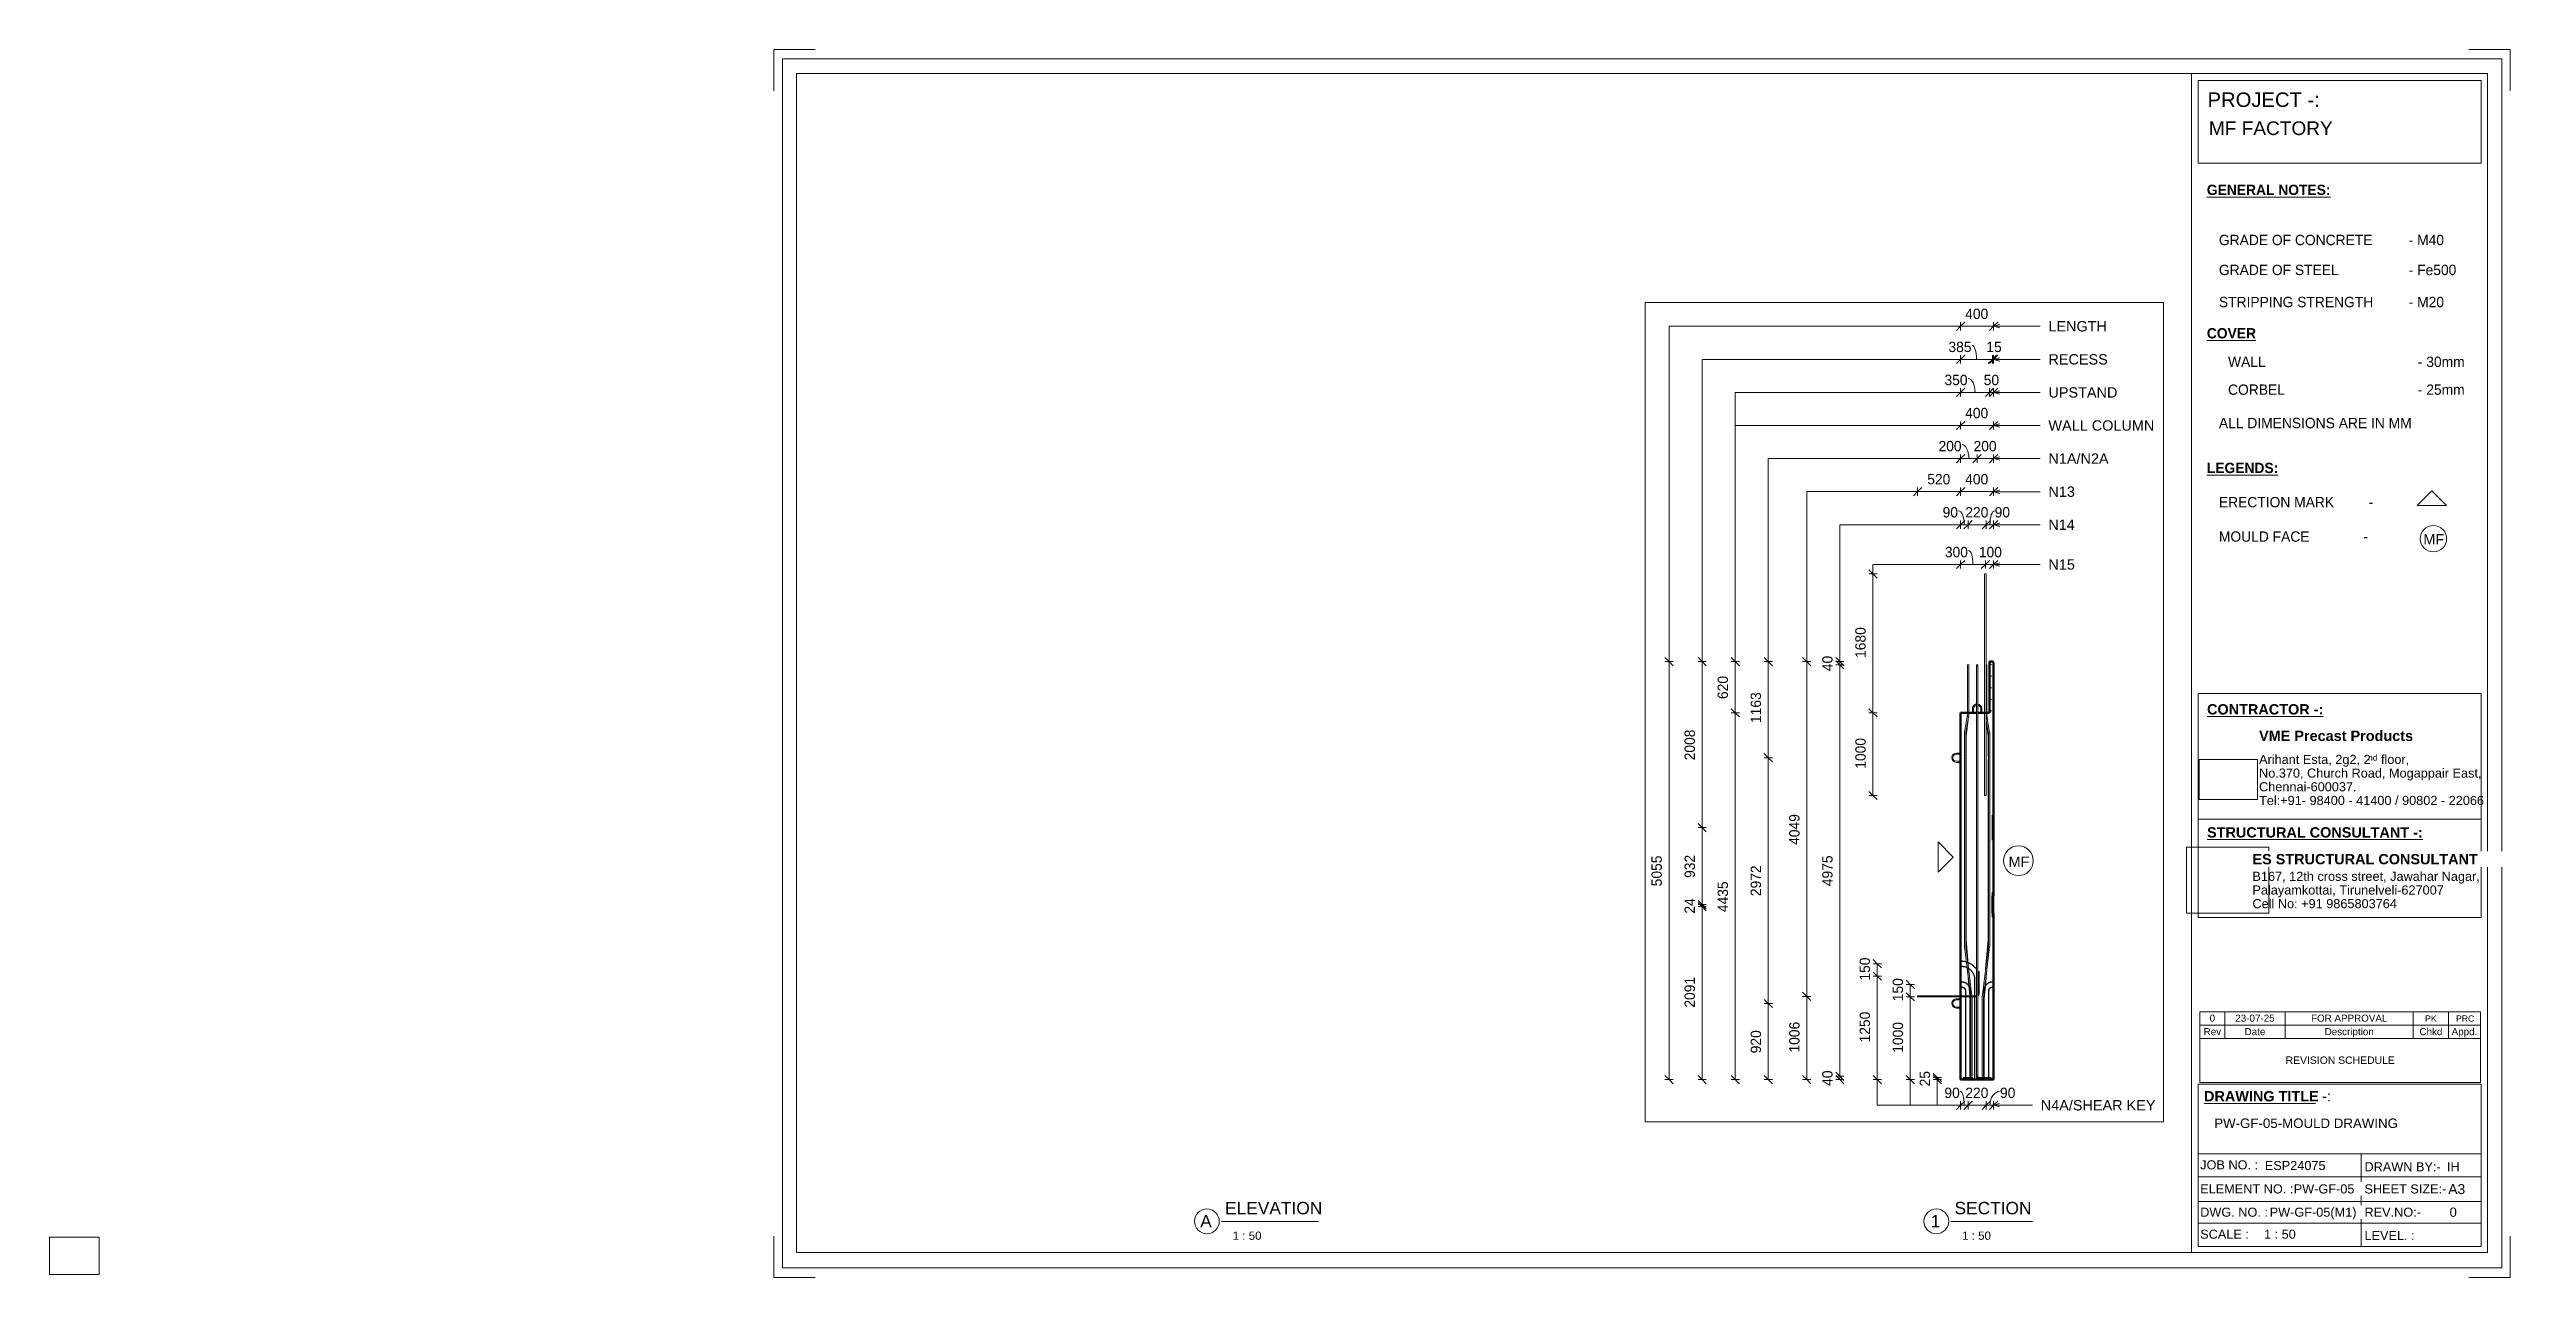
# Paper-space layout 'Layout1' of a CAD drawing. Header units: millimetres. Extents: x 0 to 599, y -1 to 296.
# The model-space entities are those that its viewports show. They can reach past a viewport. Long polylines and large blocks are cut down to what shows.
import ezdxf

# ---------------------------------------------------------------- set-up
doc = ezdxf.new("R2010")
doc.units = ezdxf.units.MM
doc.linetypes.add('Dash', pattern=[6.36, 3.18, -3.18])
for name, color, linetype, lineweight in [('A-ANNO-DIMS', 211, 'Continuous', 9), ('A-ANNO-DIMS-50', 211, 'Continuous', 9), ('A-DETL-MBND', 5, 'Continuous', 18), ('A-DETL-THIN', 151, 'Continuous', 18), ('A-GENM', 13, 'Continuous', 18), ('A-WALL', 113, 'Continuous', 25), ('A-WALL-HDLN', 110, 'Dash', 25), ('G-ANNO-SCHD', 231, 'Continuous', 9), ('G-ANNO-TEXT', 231, 'Continuous', 9), ('G-ANNO-TTLB', 6, 'Continuous', 9), ('G-ANNO-TTLB-MEDM', 33, 'Continuous', 9), ('G-ANNO-TTLB-THIN', 151, 'Continuous', 9), ('S-RBAR', 171, 'Continuous', 18)]:
    doc.layers.add(name, color=color, linetype=linetype, lineweight=lineweight)
doc.layers.add('G-ANNO-NPLT', color=191, linetype='Continuous')
doc.styles.add('Arial_1', font='arial.ttf', dxfattribs={"height": 125})
doc.styles.add('Arial_10', font='arial.ttf', dxfattribs={"height": 2.3})
doc.styles.add('Arial_11', font='arial.ttf', dxfattribs={"height": 1.8})
doc.styles.add('Arial_12', font='arial.ttf', dxfattribs={"height": 1.7})
doc.styles.add('Arial_13', font='arial.ttf', dxfattribs={"height": 1.5})
doc.styles.add('Arial_14', font='arial.ttf', dxfattribs={"height": 2})
doc.styles.add('Arial_15', font='arial.ttf', dxfattribs={"height": 3})
doc.styles.add('Arial_3', font='arial.ttf', dxfattribs={"height": 3.5})
doc.styles.add('Arial_4', font='arial.ttf', dxfattribs={"height": 2.2})
doc.styles.add('Arial_5', font='arial.ttf', dxfattribs={"height": 2.4})
doc.styles.add('Arial_6', font='arial.ttf', dxfattribs={"height": 2.5})
doc.styles.add('Arial_7', font='arial.ttf', dxfattribs={"height": 1.42976})
doc.styles.add('Arial_8', font='arial.ttf', dxfattribs={"height": 2.25})
doc.styles.add('Arial_9', font='arial.ttf', dxfattribs={"height": 3.3})
doc.styles.add('Arial_B', font='arialbd.ttf', dxfattribs={"height": 2.5})
doc.styles.add('Nirmala UI Semilight', font='NirmalaS.ttf', dxfattribs={"height": 125})
doc.styles.add('Nirmala UI Semilight_1', font='NirmalaS.ttf', dxfattribs={"height": 2.5})
doc.styles.add('Nirmala UI Semilight_B', font='', dxfattribs={"height": 2.5})
doc.styles.get('Nirmala UI Semilight_B').set_extended_font_data('Nirmala UI Semilight', bold=True)
doc.dimstyles.new('Arrow_Filled_-_2_5_NI_UI', dxfattribs={"dimscale": 304.8, "dimtxt": 130.920493, "dimasz": 0.328084, "dimexe": 0.164042, "dimexo": 0.0625, "dimgap": 0.164042, "dimtad": 1, "dimdec": 0, "dimzin": 0, "dimdsep": 46, "dimtxsty": 'Nirmala UI Semilight', "dimblk1": 'OBLIQUE', "dimblk2": 'OBLIQUE', "dimsah": 1, "dimcen": 0.09, "dimazin": 0, "dimtfac": 1, "dimtdec": 4, "dimtix": 1, "dimtmove": 0, "dimatfit": 3, "dimfxl": 0.164042, "dimfxlon": 1, "dimtvp": 1, "dimtolj": 1, "dimtzin": 0, "dimarcsym": 2})
doc.dimstyles.new('Arrow_Filled_-_2_5_NI_UI_2', dxfattribs={"dimscale": 304.8, "dimtxt": 130.920493, "dimasz": 0.328084, "dimexe": 0.164042, "dimexo": 0.0625, "dimgap": 0.164042, "dimtad": 1, "dimdec": 0, "dimzin": 0, "dimdsep": 46, "dimtxsty": 'Nirmala UI Semilight', "dimblk1": 'OBLIQUE', "dimblk2": 'OBLIQUE', "dimsah": 1, "dimcen": 0.09, "dimazin": 0, "dimtfac": 1, "dimtdec": 4, "dimtix": 1, "dimtmove": 1, "dimatfit": 3, "dimfxl": 0.164042, "dimfxlon": 1, "dimtvp": 1, "dimtolj": 1, "dimtzin": 0, "dimarcsym": 2})
picture_1 = doc.add_image_def('image1.jpg', size_in_pixel=(996, 686))
picture_2 = doc.add_image_def('image2.jpg', size_in_pixel=(1600, 1280))

psp = doc.layouts.get("Layout1")

msp = doc.modelspace()

# ---------------------------------------------------------------- texts
at = {"layer": 'G-ANNO-TEXT', "color": 7, "char_height": 125, "attachment_point": 1, "rotation": 359.9997, "style": 'Arial_1'}
for s, insert, width in [('LENGTH', (3652.26, 7777.34), 857.8056), ('RECESS', (3652.26, 7377.34), 865.8225), ('UPSTAND', (3652.25, 6977.34), 1010.1263), ('WALL COLUMN', (3652.25, 6577.34), 1551.2653), ('N1A/N2A', (3652.25, 6177.34), 877.8478), ('N13', (3652.22, 5777.03), 384.81), ('N14', (3651.02, 5377.64), 384.81), ('N15', (3652.21, 4896.1), 384.81), ('MF', (3170.36, 1300.53), 300.6328), ('N4A/SHEAR KEY', (3559.78, -1643.43), 1675.5269)]:
    msp.add_mtext(s, dxfattribs=dict(at, insert=insert, width=width))

# ---------------------------------------------------------------- blocks, each defined once
blk = doc.blocks.new('ES-Landscape-A3 - ES-Landscape-A3-502445-PW-GF-05-MOULD DRAWING')
at = {"layer": 'G-ANNO-TTLB'}
for p, q in [((175.24, 296.27), (185.24, 296.27)), ((175.24, 296.27), (175.24, 286.27)), ((595.24, 296.27), (585.24, 296.27)), ((595.24, 296.27), (595.24, 286.27)), ((519.77, 140.54), (588.2, 140.54)), ((519.77, 86.33), (519.77, 140.54)), ((588.2, 86.33), (588.2, 140.54)), ((519.77, 110.14), (588.2, 110.14)), ((519.77, 6.78), (519.77, 46.03)), ((588.2, 6.78), (588.2, 46.03)), ((559.23, 29.2), (559.23, 6.78)), ((175.24, -0.73), (175.24, 9.27)), ((595.24, -0.73), (595.24, 9.27)), ((175.24, -0.73), (185.24, -0.73)), ((595.24, -0.73), (585.24, -0.73))]:
    blk.add_line(p, q, dxfattribs=at)
at = {"layer": 'G-ANNO-TTLB-MEDM'}
for p, q in [((180.73, 290.44), (180.73, 5.31)), ((180.73, 290.44), (589.79, 290.44)), ((518.17, 290.44), (518.17, 5.31)), ((519.77, 268.77), (519.77, 288.77)), ((519.77, 288.77), (588.2, 288.77)), ((588.2, 288.77), (588.2, 268.77)), ((589.79, 290.44), (589.79, 5.31)), ((588.2, 268.77), (519.77, 268.77)), ((519.77, 86.33), (588.2, 86.33)), ((519.77, 6.78), (588.2, 6.78)), ((180.73, 5.31), (589.79, 5.31))]:
    blk.add_line(p, q, dxfattribs=at)
at = {"layer": 'G-ANNO-TTLB-THIN'}
for p, q in [((177.29, 294.03), (177.29, 1.56)), ((593.23, 294.03), (177.29, 294.03)), ((593.23, 1.56), (593.23, 294.03)), ((519.77, 46.03), (588.2, 46.03)), ((519.77, 29.2), (588.2, 29.2)), ((519.77, 23.64), (588.2, 23.64)), ((519.77, 17.68), (588.2, 17.68)), ((519.77, 12.43), (588.2, 12.43)), ((177.29, 1.56), (593.23, 1.56))]:
    blk.add_line(p, q, dxfattribs=at)
at = {"layer": 'G-ANNO-TTLB', "char_height": 2.2, "attachment_point": 1, "style": 'Arial_4'}
for s, insert, width in [('No.370, Church Road, Mogappair East,', (534.5, 122.37), 63.4135), ('Tel:+91- 98400 - 41400 / 90802 - 22066 ', (534.5, 115.75), 65.2574), ('Chennai-600037.', (534.5, 119.06), 27.6582), ('Cell No: +91 9865803764', (532.9, 90.79), 41.0464), ('Palayamkottai, Tirunelveli-627007', (532.9, 94.09), 54.4346), ('JOB NO. :', (520.26, 27.61), 16.5949), ('DRAWN BY:-', (560, 27.14), 21.7257), ('ELEMENT NO. :', (520.26, 21.79), 26.5359), ('SHEET SIZE:-', (560, 21.79), 23.2489), ('DWG. NO. :', (520.26, 16.16), 19.481), ('REV.NO:-', (560, 16.16), 16.0338), ('SCALE :', (520.26, 10.84), 13.8692), ('LEVEL. :', (560, 10.53), 14.3502)]:
    blk.add_mtext(s, dxfattribs=dict(at, insert=insert, width=width))
at = {"layer": 'G-ANNO-TTLB'}
image = blk.add_image(picture_1, insert=(520, 114.84), size_in_units=(14.11, 9.72), dxfattribs=at)
image.dxf.flags = 7
image = blk.add_image(picture_2, insert=(516.95, 87.39), size_in_units=(19.92, 15.93), dxfattribs=at)
image.dxf.flags = 7
at = {"layer": 'G-ANNO-TTLB', "attachment_point": 1, "bg_fill": 3, "box_fill_scale": 1.25, "bg_fill_color": 256, "bg_fill_true_color": 13158600, "bg_fill_transparency": 0}
for s, insert, char_height, width, style in [('PROJECT -:', (522.05, 285.89), 3.5, 33.3502, 'Arial_3'), ('\\LCONTRACTOR -:', (521.92, 137.94), 2.5, 33.9114, 'Arial_B'), ('\\LSTRUCTURAL CONSULTANT -:', (521.92, 108.18), 2.5, 62.8523, 'Arial_B'), ('\\LDRAWING TITLE', (521.19, 44.36), 2.5, 33.4304, 'Arial_B'), ('A3', (580.27, 21.84), 2.4, 4.9705, 'Arial_5')]:
    blk.add_mtext(s, dxfattribs=dict(at, insert=insert, char_height=char_height, width=width, style=style))
at = {"layer": 'G-ANNO-TTLB', "char_height": 2.5, "attachment_point": 1, "style": 'Arial_B', "bg_fill": 3, "box_fill_scale": 1.25, "bg_fill_color": 256, "bg_fill_true_color": 13158600, "bg_fill_transparency": 0}
for s, insert, width in [('VME Precast Products', (534.5, 131.53), 45.135), ('ES STRUCTURAL CONSULTANT', (532.9, 101.7), 65.6582), ('\\fArial|b1|i0|c0|p34|; ', (548.78, 44.36), 1.2025)]:
    blk.add_mtext(s, dxfattribs=dict(at, insert=insert, width=width))
at = {"layer": 'G-ANNO-TTLB', "attachment_point": 1}
for s, insert, char_height, width, style in [('Arihant Esta, 2g2, 2', (534.5, 125.68), 2.2, 31.9873, 'Arial_4'), ('nd', (560.89, 125.72), 1.43, 2.7257, 'Arial_7'), (' floor,', (563.14, 125.68), 2.2, 9.1392, 'Arial_4'), ('B167, 12th cross street, Jawahar Nagar,', (532.9, 97.4), 2.2, 65.1772, 'Arial_4')]:
    blk.add_mtext(s, dxfattribs=dict(at, insert=insert, char_height=char_height, width=width, style=style))
at = {"layer": 'G-ANNO-TTLB', "insert": (549.77, 44.36), "char_height": 2.5, "width": 2.6456, "attachment_point": 1, "style": 'Arial_6', "bg_fill": 3, "box_fill_scale": 1.25, "bg_fill_color": 256, "bg_fill_true_color": 13158600, "bg_fill_transparency": 0}
blk.add_mtext('-:', dxfattribs=at)
blk = doc.blocks.new('Viewport - M_View Title-1040-PW-GF-05-MOULD DRAWING')
at = {"layer": 'G-ANNO-TTLB'}
for start, end in [(360, 180), (180, 0)]:
    blk.add_arc((-3.5, 0), 3, start, end, dxfattribs=at)
blk = doc.blocks.new('12_7Ø_ Lifting Insert_COLUMN - 12_9Ø Lifting insert-1653057-Elevation Right')
at = {"layer": 'A-GENM'}
for p, q in [((20064.57, 2553.35), (20014.57, 2553.35)), ((20014.57, 2540.65), (20064.57, 2540.65)), ((20064.57, 2453.35), (20014.57, 2453.35)), ((20014.57, 2440.65), (20064.57, 2440.65))]:
    blk.add_line(p, q, dxfattribs=at)
at = {"layer": 'A-GENM', "flags": 128}
for points in [[(20014.57, 2553.35), (19993.51, 2549.27), (19975.5, 2537.61), (19963.16, 2520.07), (19958.26, 2499.18), (19961.53, 2477.98), (19972.48, 2459.54), (19989.53, 2446.52), (20010.21, 2440.82), (20014.57, 2440.65)], [(20014.57, 2453.35), (19996.17, 2457.42), (19981.2, 2468.87), (19972.45, 2485.56), (19971.55, 2504.38), (19978.67, 2521.83), (19992.48, 2534.65), (20010.41, 2540.45), (20014.57, 2540.65)]]:
    blk.add_lwpolyline(points, dxfattribs=at)
blk = doc.blocks.new('12_7Ø_ Lifting Insert_COLUMN - 12_9Ø Lifting insert-V3-Elevation Right')
at = {"layer": 'A-GENM'}
for p, q in [((20208.22, 3090), (20208.22, 3040)), ((20220.92, 3040), (20220.92, 3090)), ((20308.22, 3090), (20308.22, 3040)), ((20320.92, 3040), (20320.92, 3090))]:
    blk.add_line(p, q, dxfattribs=at)
at = {"layer": 'A-GENM', "flags": 128}
for points in [[(20256.57, 3144.74), (20245.55, 3143.04), (20227.11, 3132.09), (20214.09, 3115.04), (20208.39, 3094.36), (20208.22, 3090)], [(20320.92, 3090), (20316.84, 3111.06), (20305.18, 3129.07), (20287.64, 3141.41), (20272.57, 3144.94)], [(20220.92, 3090), (20224.99, 3108.4), (20236.43, 3123.37), (20253.13, 3132.12), (20256.57, 3132.29)], [(20272.57, 3132.77), (20289.4, 3125.9), (20302.22, 3112.09), (20308.02, 3094.16), (20308.22, 3090)]]:
    blk.add_lwpolyline(points, dxfattribs=at)
blk = doc.blocks.new('DIMBLOCK111-Elevation Right')
at = {"layer": 'A-ANNO-DIMS-50'}
for p, q in [((2889.73, 4833.6), (2939.73, 4883.6)), ((2889.73, 4833.6), (2889.73, 4883.6)), ((2989.73, 4833.6), (3039.73, 4883.6)), ((2989.73, 4833.6), (2989.73, 4883.6)), ((2889.73, 4833.6), (2839.73, 4783.6)), ((2989.73, 4833.6), (2889.73, 4833.6)), ((2889.73, 4833.6), (2889.73, 4783.6)), ((2989.73, 4833.6), (2939.73, 4783.6)), ((2989.73, 4833.6), (2989.73, 4783.6))]:
    blk.add_line(p, q, dxfattribs=at)
at = {"layer": 'A-ANNO-DIMS-50', "color": 0, "insert": (2811.19, 5046.68), "char_height": 125, "width": 308.4963, "attachment_point": 1, "line_spacing_factor": 1.142579, "style": 'Nirmala UI Semilight'}
blk.add_mtext('100', dxfattribs=at)
blk = doc.blocks.new('_Oblique')
at = {"color": 0, "linetype": 'ByBlock', "lineweight": -2}
blk.add_line((-0.5, -0.5), (0.5, 0.5), dxfattribs=at)
blk = doc.blocks.new('DIMBLOCK112-Elevation Right')
at = {"layer": 'A-ANNO-DIMS-50'}
for p, q in [((2589.73, 4833.6), (2639.73, 4883.6)), ((2589.73, 4833.6), (2589.73, 4883.6)), ((2889.73, 4833.6), (2939.73, 4883.6)), ((2889.73, 4833.6), (2889.73, 4883.6)), ((2589.73, 4833.6), (2539.73, 4783.6)), ((2889.73, 4833.6), (2589.73, 4833.6)), ((2589.73, 4833.6), (2589.73, 4783.6)), ((2889.73, 4833.6), (2839.73, 4783.6)), ((2889.73, 4833.6), (2889.73, 4783.6))]:
    blk.add_line(p, q, dxfattribs=at)
blk.add_ellipse((2685.73, 4833.6), major_axis=(0, 169.02), ratio=0.319504, start_param=4.712389, end_param=6.283185, dxfattribs=at)
at = {"layer": 'A-ANNO-DIMS-50', "color": 0, "insert": (2400.08, 5046.68), "char_height": 125, "width": 342.7737, "attachment_point": 1, "line_spacing_factor": 1.142579, "style": 'Nirmala UI Semilight'}
blk.add_mtext('300', dxfattribs=at)
blk = doc.blocks.new('DIMBLOCK113-Elevation Right')
at = {"layer": 'A-ANNO-DIMS-50'}
for p, q in [((1529.38, 3040), (1479.38, 3090)), ((1529.38, 3040), (1479.38, 3040)), ((1529.38, 2040), (1529.38, 3040)), ((1529.38, 3040), (1579.38, 2990)), ((1529.38, 3040), (1579.38, 3040)), ((1529.38, 2040), (1479.38, 2090)), ((1529.38, 2040), (1479.38, 2040)), ((1529.38, 2040), (1579.38, 1990)), ((1529.38, 2040), (1579.38, 2040))]:
    blk.add_line(p, q, dxfattribs=at)
at = {"layer": 'A-ANNO-DIMS-50', "color": 0, "insert": (1316.29, 2363.85), "char_height": 125, "width": 422.7542, "attachment_point": 1, "rotation": 90, "line_spacing_factor": 1.142579, "style": 'Nirmala UI Semilight'}
blk.add_mtext('1000', dxfattribs=at)
blk = doc.blocks.new('DIMBLOCK114-Elevation Right')
at = {"layer": 'A-ANNO-DIMS-50'}
for p, q in [((1529.38, 4720), (1479.38, 4770)), ((1529.38, 4720), (1479.38, 4720)), ((1529.38, 3040), (1529.38, 4720)), ((1529.38, 4720), (1579.38, 4670)), ((1529.38, 4720), (1579.38, 4720)), ((1529.38, 3040), (1479.38, 3090)), ((1529.38, 3040), (1479.38, 3040)), ((1529.38, 3040), (1579.38, 2990)), ((1529.38, 3040), (1579.38, 3040))]:
    blk.add_line(p, q, dxfattribs=at)
at = {"layer": 'A-ANNO-DIMS-50', "color": 0, "insert": (1316.29, 3703.85), "char_height": 125, "width": 422.7542, "attachment_point": 1, "rotation": 90, "line_spacing_factor": 1.142579, "style": 'Nirmala UI Semilight'}
blk.add_mtext('1680', dxfattribs=at)
blk = doc.blocks.new('DIMBLOCK115-Elevation Right')
at = {"layer": 'A-ANNO-DIMS-50'}
for p, q in [((2899.73, 5314.85), (2949.73, 5364.85)), ((2899.73, 5314.85), (2899.73, 5364.85)), ((2989.73, 5314.85), (3039.73, 5364.85)), ((2989.73, 5314.85), (2989.73, 5364.85)), ((2899.73, 5314.85), (2849.73, 5264.85)), ((2989.73, 5314.85), (2899.73, 5314.85)), ((2899.73, 5314.85), (2899.73, 5264.85)), ((2989.73, 5314.85), (2939.73, 5264.85)), ((2989.73, 5314.85), (2989.73, 5264.85))]:
    blk.add_line(p, q, dxfattribs=at)
blk.add_ellipse((3001.7, 5314.85), major_axis=(0, 169.02), ratio=0.337083, start_param=0, end_param=1.570796, dxfattribs=at)
at = {"layer": 'A-ANNO-DIMS-50', "color": 0, "insert": (3001.7, 5527.93), "char_height": 125, "width": 228.5158, "attachment_point": 1, "line_spacing_factor": 1.142579, "style": 'Nirmala UI Semilight'}
blk.add_mtext('90', dxfattribs=at)
blk = doc.blocks.new('DIMBLOCK116-Elevation Right')
at = {"layer": 'A-ANNO-DIMS-50'}
for p, q in [((2679.73, 5314.85), (2729.73, 5364.85)), ((2679.73, 5314.85), (2679.73, 5364.85)), ((2899.73, 5314.85), (2949.73, 5364.85)), ((2899.73, 5314.85), (2899.73, 5364.85)), ((2679.73, 5314.85), (2629.73, 5264.85)), ((2899.73, 5314.85), (2679.73, 5314.85)), ((2679.73, 5314.85), (2679.73, 5264.85)), ((2899.73, 5314.85), (2849.73, 5264.85)), ((2899.73, 5314.85), (2899.73, 5264.85))]:
    blk.add_line(p, q, dxfattribs=at)
at = {"layer": 'A-ANNO-DIMS-50', "color": 0, "insert": (2646.91, 5527.93), "char_height": 125, "width": 342.7737, "attachment_point": 1, "line_spacing_factor": 1.142579, "style": 'Nirmala UI Semilight'}
blk.add_mtext('220', dxfattribs=at)
blk = doc.blocks.new('DIMBLOCK117-Elevation Right')
at = {"layer": 'A-ANNO-DIMS-50'}
for p, q in [((2589.73, 5314.85), (2639.73, 5364.85)), ((2589.73, 5314.85), (2589.73, 5364.85)), ((2679.73, 5314.85), (2729.73, 5364.85)), ((2679.73, 5314.85), (2679.73, 5364.85)), ((2589.73, 5314.85), (2539.73, 5264.85)), ((2679.73, 5314.85), (2589.73, 5314.85)), ((2589.73, 5314.85), (2589.73, 5264.85)), ((2679.73, 5314.85), (2629.73, 5264.85)), ((2679.73, 5314.85), (2679.73, 5264.85))]:
    blk.add_line(p, q, dxfattribs=at)
blk.add_ellipse((2563.08, 5314.85), major_axis=(0, 169.02), ratio=0.423929, start_param=4.712389, end_param=6.283185, dxfattribs=at)
at = {"layer": 'A-ANNO-DIMS-50', "color": 0, "insert": (2372.65, 5527.93), "char_height": 125, "width": 228.5158, "attachment_point": 1, "line_spacing_factor": 1.142579, "style": 'Nirmala UI Semilight'}
blk.add_mtext('90', dxfattribs=at)
blk = doc.blocks.new('DIMBLOCK118-Elevation Right')
at = {"layer": 'A-ANNO-DIMS-50'}
for p, q in [((2069.73, 5714.85), (2119.73, 5764.85)), ((2069.73, 5714.85), (2069.73, 5764.85)), ((2589.73, 5714.85), (2639.73, 5764.85)), ((2589.73, 5714.85), (2589.73, 5764.85)), ((2069.73, 5714.85), (2019.73, 5664.85)), ((2069.73, 5714.85), (2589.73, 5714.85)), ((2069.73, 5714.85), (2069.73, 5664.85)), ((2589.73, 5714.85), (2539.73, 5664.85)), ((2589.73, 5714.85), (2589.73, 5664.85))]:
    blk.add_line(p, q, dxfattribs=at)
at = {"layer": 'A-ANNO-DIMS-50', "color": 0, "insert": (2186.91, 5927.93), "char_height": 125, "width": 342.7737, "attachment_point": 1, "line_spacing_factor": 1.142579, "style": 'Nirmala UI Semilight'}
blk.add_mtext('520', dxfattribs=at)
blk = doc.blocks.new('DIMBLOCK119-Elevation Right')
at = {"layer": 'A-ANNO-DIMS-50'}
for p, q in [((2589.73, 5714.85), (2639.73, 5764.85)), ((2589.73, 5714.85), (2589.73, 5764.85)), ((2989.73, 5714.85), (3039.73, 5764.85)), ((2989.73, 5714.85), (2989.73, 5764.85)), ((2589.73, 5714.85), (2539.73, 5664.85)), ((2589.73, 5714.85), (2989.73, 5714.85)), ((2589.73, 5714.85), (2589.73, 5664.85)), ((2989.73, 5714.85), (2939.73, 5664.85)), ((2989.73, 5714.85), (2989.73, 5664.85))]:
    blk.add_line(p, q, dxfattribs=at)
at = {"layer": 'A-ANNO-DIMS-50', "color": 0, "insert": (2645.72, 5927.93), "char_height": 125, "width": 345.6301, "attachment_point": 1, "line_spacing_factor": 1.142579, "style": 'Nirmala UI Semilight'}
blk.add_mtext('400', dxfattribs=at)
blk = doc.blocks.new('DIMBLOCK120-Elevation Right')
at = {"layer": 'A-ANNO-DIMS-50'}
for p, q in [((2789.73, 6114.85), (2839.73, 6164.85)), ((2789.73, 6114.85), (2789.73, 6164.85)), ((2989.73, 6114.85), (3039.73, 6164.85)), ((2989.73, 6114.85), (2989.73, 6164.85)), ((2789.73, 6114.85), (2739.73, 6064.85)), ((2989.73, 6114.85), (2789.73, 6114.85)), ((2789.73, 6114.85), (2789.73, 6064.85)), ((2989.73, 6114.85), (2939.73, 6064.85)), ((2989.73, 6114.85), (2989.73, 6064.85))]:
    blk.add_line(p, q, dxfattribs=at)
at = {"layer": 'A-ANNO-DIMS-50', "color": 0, "insert": (2746.91, 6327.93), "char_height": 125, "width": 342.7737, "attachment_point": 1, "line_spacing_factor": 1.142579, "style": 'Nirmala UI Semilight'}
blk.add_mtext('200', dxfattribs=at)
blk = doc.blocks.new('DIMBLOCK121-Elevation Right')
at = {"layer": 'A-ANNO-DIMS-50'}
for p, q in [((2589.73, 6114.85), (2639.73, 6164.85)), ((2589.73, 6114.85), (2589.73, 6164.85)), ((2789.73, 6114.85), (2839.73, 6164.85)), ((2789.73, 6114.85), (2789.73, 6164.85)), ((2589.73, 6114.85), (2539.73, 6064.85)), ((2789.73, 6114.85), (2589.73, 6114.85)), ((2589.73, 6114.85), (2589.73, 6064.85)), ((2789.73, 6114.85), (2739.73, 6064.85)), ((2789.73, 6114.85), (2789.73, 6064.85))]:
    blk.add_line(p, q, dxfattribs=at)
blk.add_ellipse((2608.82, 6114.85), major_axis=(0, 169.02), ratio=0.478707, start_param=4.712389, end_param=6.283185, dxfattribs=at)
at = {"layer": 'A-ANNO-DIMS-50', "color": 0, "insert": (2323.17, 6327.93), "char_height": 125, "width": 342.7737, "attachment_point": 1, "line_spacing_factor": 1.142579, "style": 'Nirmala UI Semilight'}
blk.add_mtext('200', dxfattribs=at)
blk = doc.blocks.new('DIMBLOCK122-Elevation Right')
at = {"layer": 'A-ANNO-DIMS-50'}
for p, q in [((2589.73, 6514.85), (2639.73, 6564.85)), ((2589.73, 6514.85), (2589.73, 6564.85)), ((2989.73, 6514.85), (3039.73, 6564.85)), ((2989.73, 6514.85), (2989.73, 6564.85)), ((2589.73, 6514.85), (2539.73, 6464.85)), ((2989.73, 6514.85), (2589.73, 6514.85)), ((2589.73, 6514.85), (2589.73, 6464.85)), ((2989.73, 6514.85), (2939.73, 6464.85)), ((2989.73, 6514.85), (2989.73, 6464.85))]:
    blk.add_line(p, q, dxfattribs=at)
at = {"layer": 'A-ANNO-DIMS-50', "color": 0, "insert": (2645.72, 6727.93), "char_height": 125, "width": 345.6301, "attachment_point": 1, "line_spacing_factor": 1.142579, "style": 'Nirmala UI Semilight'}
blk.add_mtext('400', dxfattribs=at)
blk = doc.blocks.new('DIMBLOCK123-Elevation Right')
at = {"layer": 'A-ANNO-DIMS-50'}
for p, q in [((-135.87, 3040), (-185.87, 3090)), ((-135.87, 3040), (-185.87, 3040)), ((-135.87, -1395), (-135.87, 3040)), ((-135.87, 3040), (-85.87, 2990)), ((-135.87, 3040), (-85.87, 3040)), ((-135.87, -1395), (-185.87, -1345)), ((-135.87, -1395), (-185.87, -1395)), ((-135.87, -1395), (-85.87, -1445)), ((-135.87, -1395), (-85.87, -1395))]:
    blk.add_line(p, q, dxfattribs=at)
at = {"layer": 'A-ANNO-DIMS-50', "color": 0, "insert": (-348.95, 629.69), "char_height": 125, "width": 462.7444, "attachment_point": 1, "rotation": 90, "line_spacing_factor": 1.142579, "style": 'Nirmala UI Semilight'}
blk.add_mtext('4435', dxfattribs=at)
blk = doc.blocks.new('DIMBLOCK124-Elevation Right')
at = {"layer": 'A-ANNO-DIMS-50'}
for p, q in [((-135.87, 3660), (-185.87, 3710)), ((-135.87, 3660), (-185.87, 3660)), ((-135.87, 3040), (-135.87, 3660)), ((-135.87, 3660), (-85.87, 3610)), ((-135.87, 3660), (-85.87, 3660)), ((-135.87, 3040), (-185.87, 3090)), ((-135.87, 3040), (-185.87, 3040)), ((-135.87, 3040), (-85.87, 2990)), ((-135.87, 3040), (-85.87, 3040))]:
    blk.add_line(p, q, dxfattribs=at)
at = {"layer": 'A-ANNO-DIMS-50', "color": 0, "insert": (-348.95, 3207.18), "char_height": 125, "width": 342.7737, "attachment_point": 1, "rotation": 90, "line_spacing_factor": 1.142579, "style": 'Nirmala UI Semilight'}
blk.add_mtext('620', dxfattribs=at)
blk = doc.blocks.new('DIMBLOCK125-Elevation Right')
at = {"layer": 'A-ANNO-DIMS-50'}
for p, q in [((2589.73, 6914.85), (2639.73, 6964.85)), ((2589.73, 6914.85), (2589.73, 6964.85)), ((2939.73, 6914.85), (2989.73, 6964.85)), ((2939.73, 6914.85), (2939.73, 6964.85)), ((2589.73, 6914.85), (2539.73, 6864.85)), ((2589.73, 6914.85), (2939.73, 6914.85)), ((2589.73, 6914.85), (2589.73, 6864.85)), ((2939.73, 6914.85), (2889.73, 6864.85)), ((2939.73, 6914.85), (2939.73, 6864.85))]:
    blk.add_line(p, q, dxfattribs=at)
blk.add_ellipse((2680.72, 6914.85), major_axis=(0, 169.02), ratio=0.497025, start_param=4.712389, end_param=6.283185, dxfattribs=at)
at = {"layer": 'A-ANNO-DIMS-50', "color": 0, "insert": (2395.08, 7127.93), "char_height": 125, "width": 342.7737, "attachment_point": 1, "line_spacing_factor": 1.142579, "style": 'Nirmala UI Semilight'}
blk.add_mtext('350', dxfattribs=at)
blk = doc.blocks.new('DIMBLOCK126-Elevation Right')
at = {"layer": 'A-ANNO-DIMS-50'}
for p, q in [((2939.73, 6914.85), (2989.73, 6964.85)), ((2939.73, 6914.85), (2939.73, 6964.85)), ((2989.73, 6914.85), (3039.73, 6964.85)), ((2989.73, 6914.85), (2989.73, 6964.85)), ((2939.73, 6914.85), (2889.73, 6864.85)), ((2939.73, 6914.85), (2989.73, 6914.85)), ((2989.73, 6914.85), (2939.73, 6864.85)), ((2939.73, 6914.85), (2939.73, 6864.85)), ((2989.73, 6914.85), (2989.73, 6864.85))]:
    blk.add_line(p, q, dxfattribs=at)
at = {"layer": 'A-ANNO-DIMS-50', "color": 0, "insert": (2869.51, 7127.93), "char_height": 125, "width": 228.5158, "attachment_point": 1, "line_spacing_factor": 1.142579, "style": 'Nirmala UI Semilight'}
blk.add_mtext('50', dxfattribs=at)
blk = doc.blocks.new('DIMBLOCK127-Elevation Right')
at = {"layer": 'A-ANNO-DIMS-50'}
for p, q in [((2974.77, 7314.85), (3024.77, 7364.85)), ((2974.77, 7314.85), (2974.77, 7364.85)), ((2989.73, 7314.85), (3039.73, 7364.85)), ((2989.73, 7314.85), (2989.73, 7364.85)), ((2974.77, 7314.85), (2924.77, 7264.85)), ((2989.73, 7314.85), (2939.73, 7264.85)), ((2989.73, 7314.85), (2974.77, 7314.85)), ((2974.77, 7314.85), (2974.77, 7264.85)), ((2989.73, 7314.85), (2989.73, 7264.85))]:
    blk.add_line(p, q, dxfattribs=at)
at = {"layer": 'A-ANNO-DIMS-50', "color": 0, "insert": (2901.31, 7527.93), "char_height": 125, "width": 194.2384, "attachment_point": 1, "line_spacing_factor": 1.142579, "style": 'Nirmala UI Semilight'}
blk.add_mtext('15', dxfattribs=at)
blk = doc.blocks.new('DIMBLOCK128-Elevation Right')
at = {"layer": 'A-ANNO-DIMS-50'}
for p, q in [((2589.73, 7314.85), (2639.73, 7364.85)), ((2589.73, 7314.85), (2589.73, 7364.85)), ((2974.77, 7314.85), (3024.77, 7364.85)), ((2974.77, 7314.85), (2974.77, 7364.85)), ((2589.73, 7314.85), (2539.73, 7264.85)), ((2974.77, 7314.85), (2589.73, 7314.85)), ((2589.73, 7314.85), (2589.73, 7264.85)), ((2974.77, 7314.85), (2924.77, 7264.85)), ((2974.77, 7314.85), (2974.77, 7264.85))]:
    blk.add_line(p, q, dxfattribs=at)
blk.add_ellipse((2728.78, 7314.85), major_axis=(0, 169.02), ratio=0.316349, start_param=4.712389, end_param=6.283185, dxfattribs=at)
at = {"layer": 'A-ANNO-DIMS-50', "color": 0, "insert": (2443.13, 7527.93), "char_height": 125, "width": 342.7737, "attachment_point": 1, "line_spacing_factor": 1.142579, "style": 'Nirmala UI Semilight'}
blk.add_mtext('385', dxfattribs=at)
blk = doc.blocks.new('DIMBLOCK129-Elevation Right')
at = {"layer": 'A-ANNO-DIMS-50'}
for p, q in [((2589.73, 7714.85), (2639.73, 7764.85)), ((2589.73, 7714.85), (2589.73, 7764.85)), ((2989.73, 7714.85), (3039.73, 7764.85)), ((2989.73, 7714.85), (2989.73, 7764.85)), ((2589.73, 7714.85), (2539.73, 7664.85)), ((2989.73, 7714.85), (2589.73, 7714.85)), ((2589.73, 7714.85), (2589.73, 7664.85)), ((2989.73, 7714.85), (2939.73, 7664.85)), ((2989.73, 7714.85), (2989.73, 7664.85))]:
    blk.add_line(p, q, dxfattribs=at)
at = {"layer": 'A-ANNO-DIMS-50', "color": 0, "insert": (2645.72, 7927.93), "char_height": 125, "width": 345.6301, "attachment_point": 1, "line_spacing_factor": 1.142579, "style": 'Nirmala UI Semilight'}
blk.add_mtext('400', dxfattribs=at)
blk = doc.blocks.new('DIMBLOCK130-Elevation Right')
at = {"layer": 'A-ANNO-DIMS-50'}
for p, q in [((1129.38, -1355), (1079.38, -1305)), ((1129.38, -1395), (1079.38, -1345)), ((1129.38, -1355), (1079.38, -1355)), ((1129.38, -1395), (1129.38, -1355)), ((1129.38, -1355), (1179.38, -1405)), ((1129.38, -1355), (1179.38, -1355)), ((1129.38, -1395), (1079.38, -1395)), ((1129.38, -1395), (1179.38, -1445)), ((1129.38, -1395), (1179.38, -1395))]:
    blk.add_line(p, q, dxfattribs=at)
at = {"layer": 'A-ANNO-DIMS-50', "color": 0, "insert": (916.29, -1471.41), "char_height": 125, "width": 231.3722, "attachment_point": 1, "rotation": 90, "line_spacing_factor": 1.142579, "style": 'Nirmala UI Semilight'}
blk.add_mtext('40', dxfattribs=at)
blk = doc.blocks.new('DIMBLOCK131-Elevation Right')
at = {"layer": 'A-ANNO-DIMS-50'}
for p, q in [((1129.38, 3620), (1079.38, 3670)), ((1129.38, 3620), (1079.38, 3620)), ((1129.38, -1355), (1129.38, 3620)), ((1129.38, 3620), (1179.38, 3570)), ((1129.38, 3620), (1179.38, 3620)), ((1129.38, -1355), (1079.38, -1305)), ((1129.38, -1355), (1079.38, -1355)), ((1129.38, -1355), (1179.38, -1405)), ((1129.38, -1355), (1179.38, -1355))]:
    blk.add_line(p, q, dxfattribs=at)
at = {"layer": 'A-ANNO-DIMS-50', "color": 0, "insert": (916.29, 943.26), "char_height": 125, "width": 454.1751, "attachment_point": 1, "rotation": 90, "line_spacing_factor": 1.142579, "style": 'Nirmala UI Semilight'}
blk.add_mtext('4975', dxfattribs=at)
blk = doc.blocks.new('DIMBLOCK132-Elevation Right')
at = {"layer": 'A-ANNO-DIMS-50'}
for p, q in [((1129.38, 3660), (1079.38, 3710)), ((1129.38, 3620), (1079.38, 3670)), ((1129.38, 3660), (1079.38, 3660)), ((1129.38, 3620), (1129.38, 3660)), ((1129.38, 3660), (1179.38, 3610)), ((1129.38, 3660), (1179.38, 3660)), ((1129.38, 3620), (1079.38, 3620)), ((1129.38, 3620), (1179.38, 3570)), ((1129.38, 3620), (1179.38, 3620))]:
    blk.add_line(p, q, dxfattribs=at)
at = {"layer": 'A-ANNO-DIMS-50', "color": 0, "insert": (916.29, 3543.59), "char_height": 125, "width": 231.3722, "attachment_point": 1, "rotation": 90, "line_spacing_factor": 1.142579, "style": 'Nirmala UI Semilight'}
blk.add_mtext('40', dxfattribs=at)
blk = doc.blocks.new('DIMBLOCK133-Elevation Right')
at = {"layer": 'A-ANNO-DIMS-50'}
for p, q in [((729.38, -388.75), (679.38, -338.75)), ((729.38, -388.75), (679.38, -388.75)), ((729.38, -1395), (729.38, -388.75)), ((729.38, -388.75), (779.38, -438.75)), ((729.38, -388.75), (779.38, -388.75)), ((729.38, -1395), (679.38, -1345)), ((729.38, -1395), (679.38, -1395)), ((729.38, -1395), (779.38, -1445)), ((729.38, -1395), (779.38, -1395))]:
    blk.add_line(p, q, dxfattribs=at)
at = {"layer": 'A-ANNO-DIMS-50', "color": 0, "insert": (516.29, -1068.02), "char_height": 125, "width": 422.7542, "attachment_point": 1, "rotation": 90, "line_spacing_factor": 1.142579, "style": 'Nirmala UI Semilight'}
blk.add_mtext('1006', dxfattribs=at)
blk = doc.blocks.new('DIMBLOCK134-Elevation Right')
at = {"layer": 'A-ANNO-DIMS-50'}
for p, q in [((729.38, 3660), (679.38, 3710)), ((729.38, 3660), (679.38, 3660)), ((729.38, -388.75), (729.38, 3660)), ((729.38, 3660), (779.38, 3610)), ((729.38, 3660), (779.38, 3660)), ((729.38, -388.75), (679.38, -338.75)), ((729.38, -388.75), (679.38, -388.75)), ((729.38, -388.75), (779.38, -438.75)), ((729.38, -388.75), (779.38, -388.75))]:
    blk.add_line(p, q, dxfattribs=at)
at = {"layer": 'A-ANNO-DIMS-50', "color": 0, "insert": (516.29, 1442.81), "char_height": 125, "width": 462.7444, "attachment_point": 1, "rotation": 90, "line_spacing_factor": 1.142579, "style": 'Nirmala UI Semilight'}
blk.add_mtext('4049', dxfattribs=at)
blk = doc.blocks.new('DIMBLOCK135-Elevation Right')
at = {"layer": 'A-ANNO-DIMS-50'}
for p, q in [((264.13, -475), (214.13, -425)), ((264.13, -475), (214.13, -475)), ((264.13, -1395), (264.13, -475)), ((264.13, -475), (314.13, -525)), ((264.13, -475), (314.13, -475)), ((264.13, -1395), (214.13, -1345)), ((264.13, -1395), (214.13, -1395)), ((264.13, -1395), (314.13, -1445)), ((264.13, -1395), (314.13, -1395))]:
    blk.add_line(p, q, dxfattribs=at)
at = {"layer": 'A-ANNO-DIMS-50', "color": 0, "insert": (51.05, -1077.82), "char_height": 125, "width": 342.7737, "attachment_point": 1, "rotation": 90, "line_spacing_factor": 1.142579, "style": 'Nirmala UI Semilight'}
blk.add_mtext('920', dxfattribs=at)
blk = doc.blocks.new('DIMBLOCK136-Elevation Right')
at = {"layer": 'A-ANNO-DIMS-50'}
for p, q in [((264.13, 2497), (214.13, 2547)), ((264.13, 2497), (214.13, 2497)), ((264.13, -475), (264.13, 2497)), ((264.13, 2497), (314.13, 2447)), ((264.13, 2497), (314.13, 2497)), ((264.13, -475), (214.13, -425)), ((264.13, -475), (214.13, -475)), ((264.13, -475), (314.13, -525)), ((264.13, -475), (314.13, -475))]:
    blk.add_line(p, q, dxfattribs=at)
at = {"layer": 'A-ANNO-DIMS-50', "color": 0, "insert": (51.05, 822.95), "char_height": 125, "width": 451.3186, "attachment_point": 1, "rotation": 90, "line_spacing_factor": 1.142579, "style": 'Nirmala UI Semilight'}
blk.add_mtext('2972', dxfattribs=at)
blk = doc.blocks.new('DIMBLOCK137-Elevation Right')
at = {"layer": 'A-ANNO-DIMS-50'}
for p, q in [((264.13, 3660), (214.13, 3710)), ((264.13, 3660), (214.13, 3660)), ((264.13, 2497), (264.13, 3660)), ((264.13, 3660), (314.13, 3610)), ((264.13, 3660), (314.13, 3660)), ((264.13, 2497), (214.13, 2547)), ((264.13, 2497), (214.13, 2497)), ((264.13, 2497), (314.13, 2447)), ((264.13, 2497), (314.13, 2497))]:
    blk.add_line(p, q, dxfattribs=at)
at = {"layer": 'A-ANNO-DIMS-50', "color": 0, "insert": (51.05, 2916.63), "char_height": 125, "width": 388.4768, "attachment_point": 1, "rotation": 90, "line_spacing_factor": 1.142579, "style": 'Nirmala UI Semilight'}
blk.add_mtext('1163', dxfattribs=at)
blk = doc.blocks.new('DIMBLOCK138-Elevation Right')
at = {"layer": 'A-ANNO-DIMS-50'}
for p, q in [((-535.87, 695.87), (-585.87, 745.87)), ((-535.87, 695.87), (-585.87, 695.87)), ((-535.87, -1395), (-535.87, 695.87)), ((-535.87, 695.87), (-485.87, 645.87)), ((-535.87, 695.87), (-485.87, 695.87)), ((-535.87, -1395), (-585.87, -1345)), ((-535.87, -1395), (-585.87, -1395)), ((-535.87, -1395), (-485.87, -1445)), ((-535.87, -1395), (-485.87, -1395))]:
    blk.add_line(p, q, dxfattribs=at)
at = {"layer": 'A-ANNO-DIMS-50', "color": 0, "insert": (-748.95, -525.71), "char_height": 125, "width": 422.7542, "attachment_point": 1, "rotation": 90, "line_spacing_factor": 1.142579, "style": 'Nirmala UI Semilight'}
blk.add_mtext('2091', dxfattribs=at)
blk = doc.blocks.new('DIMBLOCK139-Elevation Right')
at = {"layer": 'A-ANNO-DIMS-50'}
for p, q in [((-535.87, 720.23), (-585.87, 770.23)), ((-535.87, 695.87), (-585.87, 745.87)), ((-535.87, 720.23), (-585.87, 720.23)), ((-535.87, 695.87), (-535.87, 720.23)), ((-535.87, 720.23), (-485.87, 670.23)), ((-535.87, 720.23), (-485.87, 720.23)), ((-535.87, 695.87), (-585.87, 695.87)), ((-535.87, 695.87), (-485.87, 645.87)), ((-535.87, 695.87), (-485.87, 695.87))]:
    blk.add_line(p, q, dxfattribs=at)
at = {"layer": 'A-ANNO-DIMS-50', "color": 0, "insert": (-748.95, 611.65), "char_height": 125, "width": 231.3722, "attachment_point": 1, "rotation": 90, "line_spacing_factor": 1.142579, "style": 'Nirmala UI Semilight'}
blk.add_mtext('24', dxfattribs=at)
blk = doc.blocks.new('DIMBLOCK140-Elevation Right')
at = {"layer": 'A-ANNO-DIMS-50'}
for p, q in [((-535.87, 1651.93), (-585.87, 1701.93)), ((-535.87, 1651.93), (-585.87, 1651.93)), ((-535.87, 720.23), (-535.87, 1651.93)), ((-535.87, 1651.93), (-485.87, 1601.93)), ((-535.87, 1651.93), (-485.87, 1651.93)), ((-535.87, 720.23), (-585.87, 770.23)), ((-535.87, 720.23), (-585.87, 720.23)), ((-535.87, 720.23), (-485.87, 670.23)), ((-535.87, 720.23), (-485.87, 720.23))]:
    blk.add_line(p, q, dxfattribs=at)
at = {"layer": 'A-ANNO-DIMS-50', "color": 0, "insert": (-748.95, 1043.26), "char_height": 125, "width": 342.7737, "attachment_point": 1, "rotation": 90, "line_spacing_factor": 1.142579, "style": 'Nirmala UI Semilight'}
blk.add_mtext('932', dxfattribs=at)
blk = doc.blocks.new('DIMBLOCK141-Elevation Right')
at = {"layer": 'A-ANNO-DIMS-50'}
for p, q in [((-535.87, 3660), (-585.87, 3710)), ((-535.87, 3660), (-585.87, 3660)), ((-535.87, 1651.93), (-535.87, 3660)), ((-535.87, 3660), (-485.87, 3610)), ((-535.87, 3660), (-485.87, 3660)), ((-535.87, 1651.93), (-585.87, 1701.93)), ((-535.87, 1651.93), (-585.87, 1651.93)), ((-535.87, 1651.93), (-485.87, 1601.93)), ((-535.87, 1651.93), (-485.87, 1651.93))]:
    blk.add_line(p, q, dxfattribs=at)
at = {"layer": 'A-ANNO-DIMS-50', "color": 0, "insert": (-748.95, 2465.53), "char_height": 125, "width": 457.0315, "attachment_point": 1, "rotation": 90, "line_spacing_factor": 1.142579, "style": 'Nirmala UI Semilight'}
blk.add_mtext('2008', dxfattribs=at)
blk = doc.blocks.new('DIMBLOCK142-Elevation Right')
at = {"layer": 'A-ANNO-DIMS-50'}
for p, q in [((-935.87, 3660), (-985.87, 3710)), ((-935.87, 3660), (-985.87, 3660)), ((-935.87, -1395), (-935.87, 3660)), ((-935.87, 3660), (-885.87, 3610)), ((-935.87, 3660), (-885.87, 3660)), ((-935.87, -1395), (-985.87, -1345)), ((-935.87, -1395), (-985.87, -1395)), ((-935.87, -1395), (-885.87, -1445)), ((-935.87, -1395), (-885.87, -1395))]:
    blk.add_line(p, q, dxfattribs=at)
at = {"layer": 'A-ANNO-DIMS-50', "color": 0, "insert": (-1148.95, 942.07), "char_height": 125, "width": 457.0315, "attachment_point": 1, "rotation": 90, "line_spacing_factor": 1.142579, "style": 'Nirmala UI Semilight'}
blk.add_mtext('5055', dxfattribs=at)
blk = doc.blocks.new('DIMBLOCK143-Elevation Right')
at = {"layer": 'A-ANNO-DIMS-50'}
for p, q in [((2308.35, -1370), (2258.35, -1320)), ((2308.35, -1395), (2258.35, -1345)), ((2308.35, -1370), (2258.35, -1370)), ((2308.35, -1395), (2308.35, -1370)), ((2308.35, -1370), (2358.35, -1420)), ((2308.35, -1370), (2358.35, -1370)), ((2308.35, -1395), (2258.35, -1395)), ((2308.35, -1395), (2358.35, -1445)), ((2308.35, -1395), (2358.35, -1395))]:
    blk.add_line(p, q, dxfattribs=at)
at = {"layer": 'A-ANNO-DIMS-50', "color": 0, "insert": (2095.27, -1477.71), "char_height": 125, "width": 228.5158, "attachment_point": 1, "rotation": 90, "line_spacing_factor": 1.142579, "style": 'Nirmala UI Semilight'}
blk.add_mtext('25', dxfattribs=at)
blk = doc.blocks.new('DIMBLOCK144-Elevation Right')
at = {"layer": 'A-ANNO-DIMS-50'}
for p, q in [((1981.86, -395), (1931.86, -345)), ((1981.86, -395), (1931.86, -395)), ((1981.86, -1395), (1981.86, -395)), ((1981.86, -395), (2031.86, -445)), ((1981.86, -395), (2031.86, -395)), ((1981.86, -1395), (1931.86, -1345)), ((1981.86, -1395), (1931.86, -1395)), ((1981.86, -1395), (2031.86, -1445)), ((1981.86, -1395), (2031.86, -1395))]:
    blk.add_line(p, q, dxfattribs=at)
at = {"layer": 'A-ANNO-DIMS-50', "color": 0, "insert": (1768.78, -1071.15), "char_height": 125, "width": 422.7542, "attachment_point": 1, "rotation": 90, "line_spacing_factor": 1.142579, "style": 'Nirmala UI Semilight'}
blk.add_mtext('1000', dxfattribs=at)
blk = doc.blocks.new('DIMBLOCK145-Elevation Right')
at = {"layer": 'A-ANNO-DIMS-50'}
for p, q in [((1981.86, -245), (1931.86, -195)), ((1981.86, -245), (1931.86, -245)), ((1981.86, -395), (1981.86, -245)), ((1981.86, -245), (2031.86, -295)), ((1981.86, -245), (2031.86, -245)), ((1981.86, -395), (1931.86, -345)), ((1981.86, -395), (1931.86, -395)), ((1981.86, -395), (2031.86, -445)), ((1981.86, -395), (2031.86, -395))]:
    blk.add_line(p, q, dxfattribs=at)
at = {"layer": 'A-ANNO-DIMS-50', "color": 0, "insert": (1768.78, -448.54), "char_height": 125, "width": 308.4963, "attachment_point": 1, "rotation": 90, "line_spacing_factor": 1.142579, "style": 'Nirmala UI Semilight'}
blk.add_mtext('150', dxfattribs=at)
blk = doc.blocks.new('DIMBLOCK146-Elevation Right')
at = {"layer": 'A-ANNO-DIMS-50'}
for p, q in [((2589.73, -1706.18), (2639.73, -1656.18)), ((2589.73, -1706.18), (2589.73, -1656.18)), ((2679.73, -1706.18), (2729.73, -1656.18)), ((2679.73, -1706.18), (2679.73, -1656.18)), ((2589.73, -1706.18), (2539.73, -1756.18)), ((2589.73, -1706.18), (2679.73, -1706.18)), ((2589.73, -1706.18), (2589.73, -1756.18)), ((2679.73, -1706.18), (2629.73, -1756.18)), ((2679.73, -1706.18), (2679.73, -1756.18))]:
    blk.add_line(p, q, dxfattribs=at)
blk.add_ellipse((2584.61, -1706.18), major_axis=(0, 169.02), ratio=0.296505, start_param=4.712389, end_param=6.283185, dxfattribs=at)
at = {"layer": 'A-ANNO-DIMS-50', "color": 0, "insert": (2394.18, -1493.09), "char_height": 125, "width": 228.5158, "attachment_point": 1, "line_spacing_factor": 1.142579, "style": 'Nirmala UI Semilight'}
blk.add_mtext('90', dxfattribs=at)
blk = doc.blocks.new('DIMBLOCK147-Elevation Right')
at = {"layer": 'A-ANNO-DIMS-50'}
for p, q in [((2679.73, -1706.18), (2729.73, -1656.18)), ((2679.73, -1706.18), (2679.73, -1656.18)), ((2899.73, -1706.18), (2949.73, -1656.18)), ((2899.73, -1706.18), (2899.73, -1656.18)), ((2679.73, -1706.18), (2629.73, -1756.18)), ((2679.73, -1706.18), (2899.73, -1706.18)), ((2679.73, -1706.18), (2679.73, -1756.18)), ((2899.73, -1706.18), (2849.73, -1756.18)), ((2899.73, -1706.18), (2899.73, -1756.18))]:
    blk.add_line(p, q, dxfattribs=at)
at = {"layer": 'A-ANNO-DIMS-50', "color": 0, "insert": (2646.91, -1493.09), "char_height": 125, "width": 342.7737, "attachment_point": 1, "line_spacing_factor": 1.142579, "style": 'Nirmala UI Semilight'}
blk.add_mtext('220', dxfattribs=at)
blk = doc.blocks.new('DIMBLOCK148-Elevation Right')
at = {"layer": 'A-ANNO-DIMS-50'}
for p, q in [((2899.73, -1706.18), (2949.73, -1656.18)), ((2899.73, -1706.18), (2899.73, -1656.18)), ((2989.73, -1706.18), (3039.73, -1656.18)), ((2989.73, -1706.18), (2989.73, -1656.18)), ((2899.73, -1706.18), (2849.73, -1756.18)), ((2899.73, -1706.18), (2989.73, -1706.18)), ((2899.73, -1706.18), (2899.73, -1756.18)), ((2989.73, -1706.18), (2939.73, -1756.18)), ((2989.73, -1706.18), (2989.73, -1756.18))]:
    blk.add_line(p, q, dxfattribs=at)
blk.add_ellipse((3066.76, -1706.18), major_axis=(0, 169.02), ratio=0.721995, start_param=0, end_param=1.570796, dxfattribs=at)
at = {"layer": 'A-ANNO-DIMS-50', "color": 0, "insert": (3066.76, -1493.09), "char_height": 125, "width": 228.5158, "attachment_point": 1, "line_spacing_factor": 1.142579, "style": 'Nirmala UI Semilight'}
blk.add_mtext('90', dxfattribs=at)
blk = doc.blocks.new('DIMBLOCK149-Elevation Right')
at = {"layer": 'A-ANNO-DIMS-50'}
for p, q in [((1581.86, -145), (1531.86, -95)), ((1581.86, -145), (1531.86, -145)), ((1581.86, -1395), (1581.86, -145)), ((1581.86, -145), (1631.86, -195)), ((1581.86, -145), (1631.86, -145)), ((1581.86, -1395), (1531.86, -1345)), ((1581.86, -1395), (1531.86, -1395)), ((1581.86, -1395), (1631.86, -1445)), ((1581.86, -1395), (1631.86, -1395))]:
    blk.add_line(p, q, dxfattribs=at)
at = {"layer": 'A-ANNO-DIMS-50', "color": 0, "insert": (1368.78, -946.15), "char_height": 125, "width": 422.7542, "attachment_point": 1, "rotation": 90, "line_spacing_factor": 1.142579, "style": 'Nirmala UI Semilight'}
blk.add_mtext('1250', dxfattribs=at)
blk = doc.blocks.new('DIMBLOCK150-Elevation Right')
at = {"layer": 'A-ANNO-DIMS-50'}
for p, q in [((1581.86, 5), (1531.86, 55)), ((1581.86, 5), (1531.86, 5)), ((1581.86, -145), (1581.86, 5)), ((1581.86, 5), (1631.86, -45)), ((1581.86, 5), (1631.86, 5)), ((1581.86, -145), (1531.86, -95)), ((1581.86, -145), (1531.86, -145)), ((1581.86, -145), (1631.86, -195)), ((1581.86, -145), (1631.86, -145))]:
    blk.add_line(p, q, dxfattribs=at)
at = {"layer": 'A-ANNO-DIMS-50', "color": 0, "insert": (1368.78, -198.54), "char_height": 125, "width": 308.4963, "attachment_point": 1, "rotation": 90, "line_spacing_factor": 1.142579, "style": 'Nirmala UI Semilight'}
blk.add_mtext('150', dxfattribs=at)

# ---------------------------------------------------------------- dimensions: what is measured, and where the dimension line sits
at = {"layer": 'A-ANNO-DIMS'}
for base, p1, p2, override, picture, middle in [((2589.73, 7714.85), (2989.73, 7664.85), (2589.73, 7664.85), {"dimpost": '<>', "dimfxl": 400}, 'DIMBLOCK129-Elevation Right', (2789.73, 7829.44)), ((2974.77, 7314.85), (2989.73, 7264.85), (2974.77, 7264.85), {"dimpost": '<>', "dimfxl": 14.960938}, 'DIMBLOCK127-Elevation Right', (2982.25, 7429.79)), ((2989.73, 6914.85), (2939.73, 6864.85), (2989.73, 6864.85), {"dimpost": '<>', "dimfxl": 50}, 'DIMBLOCK126-Elevation Right', (2964.73, 7029.44)), ((2589.73, 6514.85), (2989.73, 6464.85), (2589.73, 6464.85), {"dimpost": '<>', "dimfxl": 400}, 'DIMBLOCK122-Elevation Right', (2789.73, 6629.44)), ((2789.73, 6114.85), (2989.73, 6064.85), (2789.73, 6064.85), {"dimpost": '<>', "dimfxl": 200}, 'DIMBLOCK120-Elevation Right', (2889.73, 6229.44)), ((2589.73, 5714.85), (2069.73, 5664.85), (2589.73, 5664.85), {"dimpost": '<>', "dimfxl": 520}, 'DIMBLOCK118-Elevation Right', (2329.73, 5829.44)), ((2989.73, 5714.85), (2589.73, 5664.85), (2989.73, 5664.85), {"dimpost": '<>', "dimfxl": 400}, 'DIMBLOCK119-Elevation Right', (2789.73, 5829.44)), ((2679.73, 5314.85), (2899.73, 5264.85), (2679.73, 5264.85), {"dimpost": '<>', "dimfxl": 220}, 'DIMBLOCK116-Elevation Right', (2789.73, 5429.44)), ((2889.73, 4833.6), (2989.73, 4783.6), (2889.73, 4783.6), {"dimpost": '<>', "dimfxl": 100}, 'DIMBLOCK111-Elevation Right', (2939.73, 4948.54)), ((2899.73, -1706.18), (2679.73, -1656.18), (2899.73, -1656.18), {"dimpost": '<>', "dimfxl": 220}, 'DIMBLOCK147-Elevation Right', (2789.73, -1591.58))]:
    dim = msp.add_linear_dim(base=base, p1=p1, p2=p2, dimstyle='Arrow_Filled_-_2_5_NI_UI', override=override, dxfattribs=at)
    dim.commit()
    dim.dimension.update_dxf_attribs({"geometry": picture, "text_midpoint": middle})
for base, p1, p2, override, picture, middle in [((2589.73, 7314.85), (2974.77, 7264.85), (2589.73, 7264.85), {"dimpost": '<>', "dimfxl": 385.039062}, 'DIMBLOCK128-Elevation Right', (2614.52, 7444.6)), ((2939.73, 6914.85), (2589.73, 6864.85), (2939.73, 6864.85), {"dimpost": '<>', "dimfxl": 350}, 'DIMBLOCK125-Elevation Right', (2566.46, 7044.6)), ((2589.73, 6114.85), (2789.73, 6064.85), (2589.73, 6064.85), {"dimpost": '<>', "dimfxl": 200}, 'DIMBLOCK121-Elevation Right', (2494.56, 6244.6)), ((2589.73, 5314.85), (2679.73, 5264.85), (2589.73, 5264.85), {"dimpost": '<>', "dimfxl": 90}, 'DIMBLOCK117-Elevation Right', (2486.9, 5444.6)), ((2899.73, 5314.85), (2989.73, 5264.85), (2899.73, 5264.85), {"dimpost": '<>', "dimfxl": 90}, 'DIMBLOCK115-Elevation Right', (3115.96, 5444.6)), ((2589.73, 4833.6), (2889.73, 4783.6), (2589.73, 4783.6), {"dimpost": '<>', "dimfxl": 300}, 'DIMBLOCK112-Elevation Right', (2571.47, 4963.35)), ((2679.73, -1706.18), (2589.73, -1656.18), (2679.73, -1656.18), {"dimpost": '<>', "dimfxl": 90}, 'DIMBLOCK146-Elevation Right', (2508.44, -1576.42)), ((2989.73, -1706.18), (2899.73, -1656.18), (2989.73, -1656.18), {"dimpost": '<>', "dimfxl": 90}, 'DIMBLOCK148-Elevation Right', (3181.02, -1576.42))]:
    dim = msp.add_linear_dim(base=base, p1=p1, p2=p2, dimstyle='Arrow_Filled_-_2_5_NI_UI_2', override=override, dxfattribs=at)
    dim.commit()
    dim.dimension.update_dxf_attribs({"geometry": picture, "text_midpoint": middle, "dimtype": 160})
for base, p1, p2, override, picture, middle in [((1529.38, 4720), (1579.38, 3040), (1579.38, 4720), {"dimpost": '<>', "dimfxl": 1680}, 'DIMBLOCK114-Elevation Right', (1414.39, 3880)), ((1129.38, 3660), (1179.38, 3620), (1179.38, 3660), {"dimpost": '<>', "dimfxl": 40}, 'DIMBLOCK132-Elevation Right', (1014.78, 3640)), ((-935.87, 3660), (-885.87, -1395), (-885.87, 3660), {"dimpost": '<>', "dimfxl": 5055}, 'DIMBLOCK142-Elevation Right', (-1050.46, 1132.5)), ((-535.87, 3660), (-485.87, 1651.93), (-485.87, 3660), {"dimpost": '<>', "dimfxl": 2008.073936}, 'DIMBLOCK141-Elevation Right', (-650.46, 2655.96)), ((-135.87, 3660), (-85.87, 3040), (-85.87, 3660), {"dimpost": '<>', "dimfxl": 620}, 'DIMBLOCK124-Elevation Right', (-250.5, 3350)), ((264.13, 3660), (314.13, 2497), (314.13, 3660), {"dimpost": '<>', "dimfxl": 1163}, 'DIMBLOCK137-Elevation Right', (149.15, 3078.5)), ((729.38, 3660), (779.38, -388.75), (779.38, 3660), {"dimpost": '<>', "dimfxl": 4048.75}, 'DIMBLOCK134-Elevation Right', (614.74, 1635.62)), ((1129.38, 3620), (1179.38, -1355), (1179.38, 3620), {"dimpost": '<>', "dimfxl": 4975}, 'DIMBLOCK131-Elevation Right', (1014.74, 1132.5)), ((-135.87, 3040), (-85.87, -1395), (-85.87, 3040), {"dimpost": '<>', "dimfxl": 4435}, 'DIMBLOCK123-Elevation Right', (-250.5, 822.5)), ((1529.38, 3040), (1579.38, 2040), (1579.38, 3040), {"dimpost": '<>', "dimfxl": 1000}, 'DIMBLOCK113-Elevation Right', (1414.44, 2540)), ((264.13, 2497), (314.13, -475), (314.13, 2497), {"dimpost": '<>', "dimfxl": 2972}, 'DIMBLOCK136-Elevation Right', (149.5, 1011)), ((-535.87, 1651.93), (-485.87, 720.23), (-485.87, 1651.93), {"dimpost": '<>', "dimfxl": 931.691066}, 'DIMBLOCK140-Elevation Right', (-650.5, 1186.08)), ((-535.87, 720.23), (-485.87, 695.87), (-485.87, 720.23), {"dimpost": '<>', "dimfxl": 24.369449}, 'DIMBLOCK139-Elevation Right', (-649.41, 708.05)), ((-535.87, 695.87), (-485.87, -1395), (-485.87, 695.87), {"dimpost": '<>', "dimfxl": 2090.865549}, 'DIMBLOCK138-Elevation Right', (-650.85, -349.57)), ((1581.86, 5), (1631.86, -145), (1631.86, 5), {"dimpost": '<>', "dimfxl": 150}, 'DIMBLOCK150-Elevation Right', (1466.92, -70)), ((1581.86, -145), (1631.86, -1395), (1631.86, -145), {"dimpost": '<>', "dimfxl": 1250.004193}, 'DIMBLOCK149-Elevation Right', (1466.92, -770)), ((1981.86, -245), (2031.86, -395), (2031.86, -245), {"dimpost": '<>', "dimfxl": 150}, 'DIMBLOCK145-Elevation Right', (1866.92, -320)), ((729.38, -388.75), (779.38, -1395), (779.38, -388.75), {"dimpost": '<>', "dimfxl": 1006.25}, 'DIMBLOCK133-Elevation Right', (614.39, -891.88)), ((1981.86, -395), (2031.86, -1395), (2031.86, -395), {"dimpost": '<>', "dimfxl": 1000}, 'DIMBLOCK144-Elevation Right', (1866.92, -895)), ((264.13, -475), (314.13, -1395), (314.13, -475), {"dimpost": '<>', "dimfxl": 920}, 'DIMBLOCK135-Elevation Right', (149.5, -935)), ((1129.38, -1355), (1179.38, -1395), (1179.38, -1355), {"dimpost": '<>', "dimfxl": 40}, 'DIMBLOCK130-Elevation Right', (1014.78, -1375)), ((2308.35, -1370), (2358.35, -1395), (2358.35, -1370), {"dimpost": '<>', "dimfxl": 25}, 'DIMBLOCK143-Elevation Right', (2193.76, -1382.5))]:
    dim = msp.add_linear_dim(base=base, p1=p1, p2=p2, angle=90, dimstyle='Arrow_Filled_-_2_5_NI_UI', override=override, dxfattribs=at)
    dim.commit()
    dim.dimension.update_dxf_attribs({"geometry": picture, "text_midpoint": middle})

# ---------------------------------------------------------------- hatches: boundary and pattern name
at = {"layer": 'S-RBAR'}
for points in [[(2955.73, 3622), (2959.73, 3626), (2955.73, 3630), (2951.73, 3626)], [(2955.73, 3481.03), (2959.73, 3485.03), (2955.73, 3489.03), (2951.73, 3485.03)], [(2955.73, 3340.07), (2959.73, 3344.07), (2955.73, 3348.07), (2951.73, 3344.07)], [(2955.73, 3199.1), (2959.73, 3203.1), (2955.73, 3207.1), (2951.73, 3203.1)], [(2955.73, 3058.13), (2959.73, 3062.13), (2955.73, 3066.13), (2951.73, 3062.13)]]:
    msp.add_hatch(color=256, dxfattribs=at).paths.add_polyline_path(points)
h = msp.add_hatch(color=256, dxfattribs=at)
edge = h.paths.add_edge_path()
edge.add_arc((2955.73, 3626), 4, 0, 360)
h = msp.add_hatch(color=256, dxfattribs=at)
edge = h.paths.add_edge_path()
edge.add_arc((2955.73, 3485.03), 4, 0, 360)
h = msp.add_hatch(color=256, dxfattribs=at)
edge = h.paths.add_edge_path()
edge.add_arc((2955.73, 3344.07), 4, 0, 360)
h = msp.add_hatch(color=256, dxfattribs=at)
edge = h.paths.add_edge_path()
edge.add_arc((2955.73, 3203.1), 4, 0, 360)
h = msp.add_hatch(color=256, dxfattribs=at)
edge = h.paths.add_edge_path()
edge.add_arc((2955.73, 3062.13), 4, 0, 360)

# ---------------------------------------------------------------- linework, layer by layer
at = {"layer": 'A-DETL-MBND'}
for p, q in [((-935.87, 3660), (-935.87, 7714.85)), ((2589.73, 7714.85), (-935.87, 7714.85)), ((-535.87, 3660), (-535.87, 7314.85)), ((2589.73, 7314.85), (-535.87, 7314.85)), ((-135.87, 3660), (-135.87, 6914.85)), ((2589.73, 6914.85), (-135.87, 6914.85)), ((2589.73, 6514.85), (-135.87, 6514.85)), ((264.13, 3660), (264.13, 6114.85)), ((2589.73, 6114.85), (264.13, 6114.85)), ((729.38, 3660), (729.38, 5714.85)), ((2069.73, 5714.85), (729.38, 5714.85)), ((1129.38, 3660), (1129.38, 5314.85)), ((2589.73, 5314.85), (1129.38, 5314.85)), ((1529.38, 4720), (1529.38, 4833.6)), ((2589.73, 4833.6), (1529.38, 4833.6)), ((2317.18, 1479.9), (2317.18, 1112.2)), ((2501.03, 1296.05), (2317.18, 1479.9)), ((2317.18, 1112.2), (2501.03, 1296.05)), ((1581.86, -1395), (1581.86, -1706.18)), ((1981.86, -1395), (1981.86, -1706.18)), ((2308.35, -1395), (2308.35, -1706.18)), ((2589.73, -1706.18), (1581.86, -1706.18))]:
    msp.add_line(p, q, dxfattribs=at)
msp.add_circle((3288.88, 1251.59), 180, dxfattribs=at)
at = {"layer": 'A-WALL', "lineweight": 50}
for p, q in [((2979.73, 3660), (2939.73, 3660)), ((2939.73, 3660), (2939.73, 3040)), ((2989.73, 3650), (2979.73, 3660)), ((2989.73, 825.62), (2989.73, 3650)), ((2589.73, 3040), (2589.73, -1395)), ((2781.73, 3040), (2589.73, 3040)), ((2939.73, 3040), (2797.73, 3040)), ((2974.77, 614.85), (2974.77, 825.62)), ((2974.77, 825.62), (2989.73, 825.62)), ((2989.73, 614.85), (2974.77, 614.85)), ((2989.73, -1395), (2989.73, 614.85)), ((2789.73, -1355), (2789.73, -1395)), ((2589.73, -1395), (2642.23, -1395)), ((2642.23, -1395), (2642.83, -1393.49)), ((2642.83, -1393.49), (2716.62, -1393.49)), ((2716.62, -1393.49), (2717.23, -1395)), ((2717.23, -1395), (2862.23, -1395)), ((2862.23, -1395), (2862.83, -1393.49)), ((2862.83, -1393.49), (2936.62, -1393.49)), ((2936.62, -1393.49), (2937.23, -1395)), ((2937.23, -1395), (2989.73, -1395))]:
    msp.add_line(p, q, dxfattribs=at)
at = {"layer": 'A-WALL'}
for p, q in [((2989.73, 825.62), (2989.73, 614.85)), ((2717.23, -1395), (2642.23, -1395)), ((2937.23, -1395), (2862.23, -1395))]:
    msp.add_line(p, q, dxfattribs=at)
at = {"layer": 'A-WALL-HDLN'}
for p, q in [((2989.73, 1801.93), (2974.77, 1801.93)), ((2974.77, 1501.93), (2974.77, 1801.93)), ((2974.77, 1501.93), (2989.73, 1501.93)), ((2989.73, 870.23), (2974.77, 870.23)), ((2974.77, 825.62), (2974.77, 870.23)), ((2974.77, 570.23), (2974.77, 614.85)), ((2974.77, 570.23), (2989.73, 570.23)), ((2599.73, 35), (2589.73, 35)), ((2589.73, -25), (2599.73, -25)), ((2759.73, -185), (2759.73, -1395)), ((2599.73, -215), (2589.73, -215)), ((2989.73, -215), (2979.73, -215)), ((2589.73, -275), (2599.73, -275)), ((2979.73, -275), (2989.73, -275)), ((2649.73, -325), (2649.73, -1376.25)), ((2709.73, -1376.25), (2709.73, -325)), ((2869.73, -325), (2869.73, -1376.25)), ((2929.73, -1376.25), (2929.73, -325)), ((2624.53, -1370), (2614.53, -1395)), ((2624.53, -1370), (2649.72, -1370)), ((2649.73, -1370), (2652.01, -1370)), ((2652.23, -1370), (2707.23, -1370)), ((2707.44, -1370), (2709.73, -1370)), ((2709.73, -1370), (2734.53, -1370)), ((2744.53, -1395), (2734.53, -1370)), ((2789.73, -1370), (2869.72, -1370)), ((2869.73, -1370), (2872.01, -1370)), ((2872.23, -1370), (2927.23, -1370)), ((2927.44, -1370), (2929.73, -1370)), ((2929.73, -1370), (2954.53, -1370)), ((2964.53, -1395), (2954.53, -1370)), ((2642.85, -1393.44), (2649.71, -1376.3)), ((2709.75, -1376.3), (2716.61, -1393.44)), ((2862.85, -1393.44), (2869.71, -1376.3)), ((2929.75, -1376.3), (2936.61, -1393.44))]:
    msp.add_line(p, q, dxfattribs=at)
at = {"layer": 'A-WALL-HDLN', "flags": 128}
for points in [[(2781.73, -61.47), (2780.26, -59.26), (2775.08, -52.14), (2769.63, -45.24), (2763.91, -38.55), (2757.92, -32.11), (2751.68, -25.9), (2745.2, -19.95), (2738.48, -14.27), (2731.54, -8.86), (2724.39, -3.73), (2717.04, 1.11), (2709.51, 5.66), (2701.79, 9.89), (2693.92, 13.82), (2685.89, 17.43), (2677.73, 20.71), (2669.44, 23.67), (2661.04, 26.29), (2652.54, 28.57), (2643.96, 30.51), (2635.31, 32.11), (2626.6, 33.36), (2617.84, 34.26), (2609.06, 34.81), (2600.26, 35), (2599.73, 35)], [(2599.73, -25), (2606.13, -25.12), (2612.51, -25.51), (2618.88, -26.15), (2625.22, -27.04), (2631.51, -28.19), (2637.76, -29.58), (2643.94, -31.23), (2650.06, -33.12), (2656.09, -35.25), (2662.03, -37.63), (2667.88, -40.24), (2673.61, -43.08), (2679.23, -46.14), (2684.72, -49.43), (2690.07, -52.94), (2695.28, -56.66), (2700.33, -60.58), (2705.23, -64.71), (2709.96, -69.02), (2714.5, -73.52), (2718.87, -78.2), (2723.05, -83.05), (2727.02, -88.06), (2730.8, -93.23), (2734.36, -98.55), (2737.71, -104), (2740.84, -109.58), (2743.74, -115.29), (2746.42, -121.1), (2748.85, -127.02), (2751.05, -133.03), (2753.01, -139.12), (2754.72, -145.29), (2756.19, -151.52), (2757.4, -157.8), (2758.36, -164.13), (2759.07, -170.49), (2759.52, -176.87), (2759.72, -183.27), (2759.73, -185)], [(2709.73, -325), (2709.64, -320.6), (2709.38, -316.21), (2708.94, -311.83), (2708.32, -307.47), (2707.53, -303.15), (2706.57, -298.85), (2705.44, -294.6), (2704.14, -290.4), (2702.68, -286.25), (2701.04, -282.16), (2699.25, -278.15), (2697.3, -274.2), (2695.19, -270.34), (2692.93, -266.57), (2690.51, -262.89), (2687.96, -259.31), (2685.26, -255.83), (2682.43, -252.47), (2679.46, -249.22), (2676.37, -246.09), (2673.15, -243.09), (2669.81, -240.22), (2666.37, -237.48), (2662.81, -234.89), (2659.16, -232.44), (2655.41, -230.14), (2651.57, -227.98), (2647.65, -225.99), (2643.65, -224.15), (2639.59, -222.48), (2635.46, -220.96), (2631.27, -219.62), (2627.03, -218.44), (2622.74, -217.43), (2618.42, -216.6), (2614.07, -215.94), (2609.7, -215.45), (2605.31, -215.14), (2600.92, -215.01), (2599.73, -215)], [(2979.73, -215), (2975.33, -215.09), (2970.94, -215.35), (2966.56, -215.79), (2962.2, -216.4), (2957.87, -217.19), (2953.58, -218.15), (2949.33, -219.28), (2945.13, -220.58), (2940.98, -222.05), (2936.89, -223.68), (2932.87, -225.48), (2928.93, -227.43), (2925.07, -229.54), (2921.3, -231.8), (2917.62, -234.21), (2914.04, -236.77), (2910.56, -239.47), (2907.2, -242.3), (2903.95, -245.27), (2900.82, -248.36), (2897.82, -251.58), (2894.95, -254.91), (2892.21, -258.36), (2889.62, -261.91), (2887.17, -265.57), (2884.86, -269.32), (2882.71, -273.15), (2880.72, -277.07), (2878.88, -281.07), (2877.2, -285.14), (2875.69, -289.27), (2874.35, -293.46), (2873.17, -297.7), (2872.16, -301.98), (2871.33, -306.3), (2870.67, -310.65), (2870.18, -315.03), (2869.87, -319.41), (2869.73, -323.81), (2869.73, -325)], [(2599.73, -275), (2601.73, -275.04), (2603.72, -275.16), (2605.71, -275.36), (2607.69, -275.64), (2609.66, -276), (2611.61, -276.43), (2613.55, -276.95), (2615.46, -277.54), (2617.34, -278.21), (2619.2, -278.95), (2621.02, -279.76), (2622.82, -280.65), (2624.57, -281.61), (2626.29, -282.64), (2627.96, -283.73), (2629.59, -284.9), (2631.17, -286.12), (2632.7, -287.41), (2634.17, -288.76), (2635.6, -290.16), (2636.96, -291.63), (2638.26, -293.14), (2639.51, -294.71), (2640.69, -296.32), (2641.8, -297.98), (2642.85, -299.69), (2643.83, -301.43), (2644.73, -303.22), (2645.57, -305.03), (2646.33, -306.88), (2647.02, -308.76), (2647.63, -310.66), (2648.16, -312.59), (2648.62, -314.54), (2649, -316.5), (2649.3, -318.48), (2649.52, -320.47), (2649.66, -322.46), (2649.72, -324.46), (2649.73, -325)], [(2929.73, -325), (2929.77, -323), (2929.89, -321), (2930.09, -319.01), (2930.37, -317.03), (2930.72, -315.07), (2931.16, -313.11), (2931.67, -311.18), (2932.27, -309.27), (2932.93, -307.39), (2933.67, -305.53), (2934.49, -303.7), (2935.38, -301.91), (2936.34, -300.16), (2937.36, -298.44), (2938.46, -296.77), (2939.62, -295.14), (2940.85, -293.56), (2942.14, -292.03), (2943.49, -290.55), (2944.89, -289.13), (2946.35, -287.77), (2947.87, -286.46), (2949.44, -285.22), (2951.05, -284.04), (2952.71, -282.93), (2954.42, -281.88), (2956.16, -280.9), (2957.94, -279.99), (2959.76, -279.16), (2961.61, -278.4), (2963.49, -277.71), (2965.39, -277.1), (2967.32, -276.56), (2969.27, -276.11), (2971.23, -275.73), (2973.21, -275.43), (2975.19, -275.21), (2977.19, -275.06), (2979.19, -275), (2979.73, -275)], [(2652.23, -1370), (2651.14, -1372.71), (2650.36, -1374.67), (2649.89, -1375.85), (2649.74, -1376.21)], [(2667.46, -1370), (2670.4, -1372.85), (2673.45, -1374.9), (2676.57, -1376.15), (2679.73, -1376.56), (2682.88, -1376.15), (2686, -1374.9), (2689.05, -1372.85), (2692, -1370)], [(2691.43, -1370), (2688.19, -1372.89), (2684.85, -1374.83), (2681.44, -1375.81), (2678.01, -1375.81), (2674.6, -1374.83), (2671.26, -1372.89), (2668.03, -1370)], [(2709.71, -1376.21), (2709.57, -1375.85), (2709.1, -1374.67), (2708.31, -1372.71), (2707.23, -1370)], [(2872.23, -1370), (2871.14, -1372.71), (2870.36, -1374.67), (2869.89, -1375.85), (2869.74, -1376.21)], [(2887.46, -1370), (2890.4, -1372.85), (2893.45, -1374.9), (2896.57, -1376.15), (2899.73, -1376.56), (2902.88, -1376.15), (2906, -1374.9), (2909.05, -1372.85), (2912, -1370)], [(2911.43, -1370), (2908.19, -1372.89), (2904.85, -1374.83), (2901.44, -1375.81), (2898.01, -1375.81), (2894.6, -1374.83), (2891.26, -1372.89), (2888.03, -1370)], [(2929.71, -1376.21), (2929.57, -1375.85), (2929.1, -1374.67), (2928.31, -1372.71), (2927.23, -1370)]]:
    msp.add_lwpolyline(points, dxfattribs=at)
at = {"layer": 'G-ANNO-TEXT', "color": 7}
for p, q in [((2989.72, 7714.85), (3064.72, 7734.94)), ((2989.72, 7714.85), (3064.72, 7694.75)), ((2989.72, 7714.85), (3552.26, 7714.84)), ((2989.72, 7314.85), (3064.72, 7334.94)), ((2989.72, 7314.85), (3064.72, 7294.75)), ((2989.72, 7314.85), (3552.26, 7314.84)), ((2989.72, 6914.85), (3064.72, 6934.94)), ((2989.72, 6914.85), (3064.72, 6894.75)), ((2989.72, 6914.85), (3552.25, 6914.84)), ((2989.72, 6514.85), (3064.72, 6534.94)), ((2989.72, 6514.85), (3064.72, 6494.75)), ((2989.72, 6514.85), (3552.25, 6514.84)), ((2989.72, 6114.85), (3064.72, 6134.94)), ((2989.72, 6114.85), (3064.72, 6094.75)), ((2989.72, 6114.85), (3552.25, 6114.84)), ((2989.68, 5714.54), (3064.68, 5734.63)), ((2989.68, 5714.54), (3064.68, 5694.44)), ((2989.68, 5714.54), (3552.22, 5714.53)), ((2988.48, 5315.14), (3063.48, 5335.24)), ((2988.48, 5315.14), (3063.48, 5295.05)), ((2988.48, 5315.14), (3551.02, 5315.14)), ((2989.67, 4833.6), (3064.67, 4853.7)), ((2989.67, 4833.6), (3064.67, 4813.5)), ((2989.67, 4833.6), (3552.21, 4833.6)), ((2986.98, -1705.93), (3061.98, -1685.83)), ((2986.98, -1705.93), (3061.98, -1726.03)), ((2986.98, -1705.93), (3459.78, -1705.93))]:
    msp.add_line(p, q, dxfattribs=at)
at = {"layer": 'S-RBAR'}
for p, q in [((2899.73, 4720), (2879.73, 4720)), ((2879.73, 3040), (2879.73, 4720)), ((2899.73, 3040), (2899.73, 4720)), ((2955.73, 3630), (2951.73, 3626)), ((2959.73, 3626), (2955.73, 3630)), ((2687.73, 3620), (2671.73, 3620)), ((2671.73, 3040), (2671.73, 3620)), ((2687.73, 3040), (2687.73, 3620)), ((2797.73, 3620), (2781.73, 3620)), ((2781.73, 2960.69), (2781.73, 3620)), ((2797.73, 2960.69), (2797.73, 3620)), ((2907.73, 3620), (2899.73, 3620)), ((2907.73, 3040), (2907.73, 3620)), ((2951.73, 3626), (2955.73, 3622)), ((2955.73, 3622), (2959.73, 3626)), ((2955.73, 3489.03), (2951.73, 3485.03)), ((2951.73, 3485.03), (2955.73, 3481.03)), ((2959.73, 3485.03), (2955.73, 3489.03)), ((2955.73, 3481.03), (2959.73, 3485.03)), ((2955.73, 3348.07), (2951.73, 3344.07)), ((2959.73, 3344.07), (2955.73, 3348.07)), ((2951.73, 3344.07), (2955.73, 3340.07)), ((2955.73, 3340.07), (2959.73, 3344.07)), ((2955.73, 3207.1), (2951.73, 3203.1)), ((2959.73, 3203.1), (2955.73, 3207.1)), ((2951.73, 3203.1), (2955.73, 3199.1)), ((2955.73, 3199.1), (2959.73, 3203.1)), ((2955.73, 3066.13), (2951.73, 3062.13)), ((2951.73, 3062.13), (2955.73, 3058.13)), ((2959.73, 3062.13), (2955.73, 3066.13)), ((2955.73, 3058.13), (2959.73, 3062.13)), ((2781.73, 2960.69), (2781.73, 2953.74)), ((2797.73, 2960.69), (2797.73, 2953.74)), ((2781.73, 2767.81), (2781.73, 2953.74)), ((2797.73, 2767.81), (2797.73, 2953.74)), ((2781.73, 2760.87), (2781.73, 2767.81)), ((2797.73, 2760.87), (2797.73, 2767.81)), ((2781.73, 217.32), (2781.73, 2760.87)), ((2797.73, 217.32), (2797.73, 2760.87)), ((2781.73, 212.45), (2781.73, 217.32)), ((2797.73, 212.45), (2797.73, 217.32)), ((2781.73, -401.86), (2781.73, 212.45)), ((2797.73, -401.86), (2797.73, 212.45)), ((2805.86, -87.82), (2805.86, -353.75)), ((2805.86, -87.82), (2815.86, -87.82)), ((2815.86, -87.82), (2815.86, -353.75)), ((2775.86, -383.75), (2069.73, -383.75)), ((2069.73, -383.75), (2069.73, -393.75)), ((2775.86, -393.75), (2069.73, -393.75)), ((2781.73, -401.86), (2781.73, -406.73)), ((2781.73, -1355), (2781.73, -406.73)), ((2797.73, -401.86), (2797.73, -406.73)), ((2797.73, -1355), (2797.73, -406.73)), ((2797.73, -1355), (2781.73, -1355))]:
    msp.add_line(p, q, dxfattribs=at)
at = {"layer": 'S-RBAR', "linetype": 'Dash'}
for p, q in [((2671.73, 2997.83), (2671.73, 3039.95)), ((2687.73, 2997.83), (2687.73, 3039.95)), ((2879.73, 2040), (2879.73, 3039.95)), ((2899.73, 2040), (2899.73, 3039.95)), ((2907.73, 2997.83), (2907.73, 3039.95)), ((2666.13, 2963.59), (2671.36, 3005.5)), ((2671.36, 3005.5), (2671.68, 3010.35)), ((2908.1, 3005.5), (2907.78, 3010.35)), ((2913.32, 2963.59), (2908.1, 3005.5)), ((2638.46, 2806.34), (2671.24, 2992.27)), ((2654.21, 2803.56), (2687, 2989.49)), ((2941, 2806.34), (2908.21, 2992.27)), ((2656.7, 2758.63), (2681.72, 2959.26)), ((2925.24, 2803.56), (2899.78, 2947.98)), ((2922.75, 2758.63), (2899.78, 2942.9)), ((2637.73, 220.14), (2637.73, 2798.01)), ((2653.73, 220.14), (2653.73, 2798.01)), ((2925.73, 220.14), (2925.73, 2798.01)), ((2941.73, 220.14), (2941.73, 2798.01)), ((2656.33, 2752.68), (2656.66, 2758.26)), ((2656.66, 2758.26), (2656.7, 2758.63)), ((2922.8, 2758.26), (2922.75, 2758.63)), ((2923.12, 2752.68), (2922.8, 2758.26)), ((2656.33, 2553.27), (2656.33, 2752.68)), ((2923.12, 2512.36), (2923.12, 2752.68)), ((2656.33, 2453.27), (2656.33, 2540.65)), ((2923.12, 304.81), (2923.12, 2482.68)), ((2656.33, 304.81), (2656.33, 2440.65)), ((2899.73, 2040), (2879.73, 2040)), ((2656.52, 300.63), (2656.33, 304.81)), ((2922.94, 300.63), (2923.12, 304.81)), ((2687.04, -50.89), (2656.52, 300.63)), ((2891.89, -56.99), (2922.94, 300.63)), ((2727.64, -383.75), (2653.97, 216.24)), ((2849.72, -400.85), (2925.49, 216.24)), ((2698.3, -276.12), (2638.09, 214.29)), ((2881.16, -276.1), (2941.37, 214.29)), ((2687.56, -56.99), (2687.05, -51.02)), ((2689.22, -260.98), (2671.89, -61.44)), ((2890.24, -260.97), (2907.56, -61.44)), ((2699.87, -383.75), (2689.23, -261.18)), ((2876.95, -414.07), (2890.22, -261.17)), ((2709.68, -368.78), (2698.34, -276.41)), ((2869.78, -368.78), (2881.12, -276.39)), ((2711.52, -383.75), (2709.78, -369.59)), ((2865.6, -402.8), (2869.68, -369.59)), ((2702.51, -414.07), (2700.74, -393.75)), ((2713.85, -402.8), (2712.74, -393.75)), ((2729.74, -400.85), (2728.86, -393.75)), ((2714.09, -1355), (2714.09, -406.7)), ((2730.09, -1355), (2730.09, -406.7)), ((2849.36, -1355), (2849.36, -406.7)), ((2865.36, -1355), (2865.36, -406.7)), ((2702.69, -418.25), (2702.51, -414.07)), ((2876.77, -418.25), (2876.95, -414.07)), ((2876.77, -425.71), (2876.77, -418.25)), ((2702.69, -518.65), (2702.69, -431.25)), ((2876.77, -510.63), (2876.77, -439.37)), ((2876.77, -1355), (2876.77, -523.69)), ((2702.69, -1355), (2702.69, -531.25)), ((2714.09, -1355), (2702.69, -1355)), ((2730.09, -1355), (2714.09, -1355)), ((2865.36, -1355), (2849.36, -1355)), ((2876.77, -1355), (2865.36, -1355))]:
    msp.add_line(p, q, dxfattribs=at)
at = {"layer": 'S-RBAR'}
for centre in [(2955.73, 3626), (2955.73, 3485.03), (2955.73, 3344.07), (2955.73, 3203.1), (2955.73, 3062.13)]:
    msp.add_circle(centre, 4, dxfattribs=at)
at = {"layer": 'S-RBAR', "linetype": 'Dash'}
for centre, radius, start, end in [((2639.73, 2997.83), 32, 350, 0), ((2639.73, 2997.83), 48, 350, 0), ((2939.73, 2997.83), 32, 180, 190), ((2685.73, 2798.01), 48, 170, 180), ((2893.73, 2798.01), 48, 360, 10), ((2685.73, 2798.01), 32, 170, 180), ((2893.73, 2798.01), 32, 360, 10), ((2685.73, 220.14), 48, 180, 187), ((2685.73, 220.14), 32, 180, 187), ((2893.73, 220.14), 32, 353, 360), ((2893.73, 220.14), 48, 353, 360), ((2682.09, -406.7), 32, 0, 7), ((2682.09, -406.7), 48, 0, 7), ((2897.36, -406.7), 48, 173, 180), ((2897.36, -406.7), 32, 173, 180)]:
    msp.add_arc(centre, radius, start, end, dxfattribs=at)
at = {"layer": 'S-RBAR'}
for radius, start, end in [(30, 317.05382, 360), (40, 303.37866, 0), (30, 270, 281.33221), (40, 270, 278.49916)]:
    msp.add_arc((2775.86, -353.75), radius, start, end, dxfattribs=at)

# ---------------------------------------------------------------- block references
at = {"layer": 'A-GENM'}
for name, p in [('12_7Ø_ Lifting Insert_COLUMN - 12_9Ø Lifting insert-V3-Elevation Right', (-17474.84, 0)), ('12_7Ø_ Lifting Insert_COLUMN - 12_9Ø Lifting insert-1653057-Elevation Right', (-17474.84, 0)), ('12_7Ø_ Lifting Insert_COLUMN - 12_9Ø Lifting insert-1653057-Elevation Right', (-17474.84, -2972))]:
    msp.add_blockref(name, p, dxfattribs=at)

msp.set_redraw_order([(e.dxf.handle, doc.entitydb.next_handle()) for e in msp.query("TEXT MTEXT ATTDEF DIMENSION ARC_DIMENSION")])  # texts and dimensions are drawn at this point

# ---------------------------------------------------------------- linework, layer by layer
at = {"layer": 'A-DETL-THIN'}
for p, q in [((576.32, 189.51), (572.78, 185.98)), ((572.78, 185.98), (579.86, 185.98)), ((579.86, 185.98), (576.32, 189.51))]:
    psp.add_line(p, q, dxfattribs=at)
psp.add_circle((576.67, 177.96), 3.2, dxfattribs=at)

# ---------------------------------------------------------------- viewports
at = {"layer": '0'}
psp.add_viewport(center=(6, 4.5), size=(12, 9), view_center_point=(6, 4.5), view_height=12, dxfattribs=at)
at = {"layer": 'G-ANNO-NPLT'}
psp.add_viewport(center=(448.72, 135.99), size=(125.39, 198.222), view_center_point=(1910.94, 3047.35), view_height=9911.076, status=3, dxfattribs=at)

# ---------------------------------------------------------------- next in the draw order: block references
at = {"layer": 'G-ANNO-TTLB'}
psp.add_blockref('ES-Landscape-A3 - ES-Landscape-A3-502445-PW-GF-05-MOULD DRAWING', (0, 0), dxfattribs=at)

# ---------------------------------------------------------------- next in the draw order: linework, layer by layer
at = {"layer": 'A-DETL-THIN', "lineweight": 9}
for p, q in [((526.21, 63.56), (520.21, 63.56)), ((520.21, 60.3), (520.21, 63.56)), ((526.21, 60.3), (520.21, 60.3)), ((520.21, 57.04), (520.21, 60.3)), ((540.81, 63.56), (526.21, 63.56)), ((526.21, 60.3), (526.21, 63.56)), ((540.81, 60.3), (526.21, 60.3)), ((526.21, 57.04), (526.21, 60.3)), ((571.81, 63.56), (540.81, 63.56)), ((540.81, 60.3), (540.81, 63.56)), ((571.81, 60.3), (540.81, 60.3)), ((540.81, 57.04), (540.81, 60.3)), ((580.34, 63.56), (571.81, 63.56)), ((571.81, 60.3), (571.81, 63.56)), ((580.34, 60.3), (571.81, 60.3)), ((571.81, 57.04), (571.81, 60.3)), ((588.04, 63.56), (580.34, 63.56)), ((580.34, 60.3), (580.34, 63.56)), ((588.04, 60.3), (580.34, 60.3)), ((580.34, 57.04), (580.34, 60.3)), ((588.04, 60.3), (588.04, 63.56)), ((588.04, 57.04), (588.04, 60.3)), ((520.21, 57.04), (520.21, 46.46)), ((588.04, 57.04), (520.21, 57.04)), ((588.04, 46.46), (588.04, 57.04)), ((520.21, 46.46), (588.04, 46.46))]:
    psp.add_line(p, q, dxfattribs=at)
at = {"layer": 'G-ANNO-NPLT', "lineweight": 9}
for p, q in [((283.47, 12.84), (306.97, 12.84)), ((459.92, 12.84), (479.69, 12.84))]:
    psp.add_line(p, q, dxfattribs=at)

# ---------------------------------------------------------------- next in the draw order: block references
at = {"layer": 'G-ANNO-TTLB'}
for p in [(283.47, 12.84), (459.92, 12.84)]:
    psp.add_blockref('Viewport - M_View Title-1040-PW-GF-05-MOULD DRAWING', p, dxfattribs=at)

# ---------------------------------------------------------------- next in the draw order: texts
at = {"layer": 'G-ANNO-SCHD', "attachment_point": 2, "line_spacing_factor": 0.941778}
for s, insert, char_height, width, style in [('0', (523.21, 62.84), 1.7, 1.5818, 'Arial_12'), ('23-07-25', (533.51, 62.84), 1.7, 11.3637, 'Arial_12'), ('FOR APPROVAL', (556.31, 62.84), 1.7, 22.0613, 'Arial_12'), ('Rev', (523.21, 59.58), 1.7, 5.0575, 'Arial_12'), ('Date', (533.51, 59.58), 1.7, 5.994, 'Arial_12'), ('Description', (556.31, 59.58), 1.7, 14.1734, 'Arial_12'), ('Chkd', (576.08, 59.58), 1.7, 6.6184, 'Arial_12'), ('Appd.', (584.19, 59.58), 1.7, 7.4301, 'Arial_12'), ('REVISION SCHEDULE', (554.13, 52.72), 1.8, 31.512, 'Arial_11')]:
    psp.add_mtext(s, dxfattribs=dict(at, insert=insert, char_height=char_height, width=width, style=style))
at = {"layer": 'G-ANNO-TEXT', "color": 7, "attachment_point": 1}
for s, insert, char_height, width, style in [('\\LGENERAL NOTES:', (521.87, 263.59), 2.5, 32.7089, 'Nirmala UI Semilight_B'), ('GRADE OF CONCRETE                   ', (524.79, 251.46), 2.5, 63.654, 'Nirmala UI Semilight_1'), ('- M40', (570.7, 251.46), 2.5, 11.1435, 'Nirmala UI Semilight_1'), ('GRADE OF STEEL                        ', (524.79, 244.22), 2.5, 56.3586, 'Nirmala UI Semilight_1'), ('- Fe500', (570.7, 244.22), 2.5, 13.789, 'Nirmala UI Semilight_1'), ('STRIPPING STRENGTH                   ', (524.79, 236.46), 2.5, 63.654, 'Nirmala UI Semilight_1'), ('- M20', (570.7, 236.46), 2.5, 11.0633, 'Nirmala UI Semilight_1'), ('\\LCOVER', (521.87, 228.9), 2.5, 13.1477, 'Nirmala UI Semilight_B'), ('WALL                     ', (527, 222), 2.5, 35.8354, 'Nirmala UI Semilight_1'), ('- 30mm', (572.91, 222), 2.5, 14.5907, 'Nirmala UI Semilight_1'), ('CORBEL                  ', (527, 215.26), 2.5, 36.557, 'Nirmala UI Semilight_1'), ('- 25mm', (572.91, 215.26), 2.5, 14.5907, 'Nirmala UI Semilight_1'), ('ALL DIMENSIONS ARE IN MM                      ', (524.79, 207.19), 2.5, 68.6245, 'Nirmala UI Semilight_1'), ('\\LLEGENDS:', (521.87, 196.33), 2.5, 18.519, 'Nirmala UI Semilight_B'), ('ERECTION MARK         -', (524.79, 188.05), 2.5, 43.9325, 'Nirmala UI Semilight_1'), ('MOULD FACE              -', (524.79, 179.73), 2.5, 43.8523, 'Nirmala UI Semilight_1'), ('MF', (574.25, 179.08), 2.5, 6.0127, 'Arial_6'), ('PK', (574.67, 62.65), 1.5, 3.3671, 'Arial_13'), ('PRC', (582.14, 62.65), 1.5, 5.3713, 'Arial_13')]:
    psp.add_mtext(s, dxfattribs=dict(at, insert=insert, char_height=char_height, width=width, style=style))
at = {"layer": 'G-ANNO-TTLB', "attachment_point": 1, "bg_fill": 3, "box_fill_scale": 1.25, "bg_fill_color": 256, "bg_fill_true_color": 13158600, "bg_fill_transparency": 0}
for s, insert, char_height, width, style in [('MF FACTORY', (522.36, 278.89), 3.3, 35.9156, 'Arial_9'), ('PW-GF-05-MOULD DRAWING', (523.66, 37.72), 2.3, 53.5527, 'Arial_10'), ('IH', (579.95, 27.14), 2.2, 3.5274, 'Arial_4'), ('PW-GF-05', (542.89, 21.79), 2.2, 17.3164, 'Arial_4'), ('0', (580.6, 16.19), 2.25, 2.1646, 'Arial_8'), (' 1 : 50', (534.84, 10.84), 2.2, 10.1814, 'Arial_4')]:
    psp.add_mtext(s, dxfattribs=dict(at, insert=insert, char_height=char_height, width=width, style=style))
at = {"layer": 'G-ANNO-TTLB', "attachment_point": 1}
for s, insert, char_height, width, style in [('A', (278.36, 14.38), 3, 3.4473, 'Arial_15'), ('ELEVATION', (284.37, 17.55), 3, 29.0211, 'Arial_15'), ('1', (455.05, 14.38), 3, 2.8861, 'Arial_15'), ('SECTION', (460.83, 17.55), 3, 22.9283, 'Arial_15'), (' 1 : 50', (285.42, 10.38), 2, 9.6203, 'Arial_14'), (' 1 : 50', (461.88, 10.38), 2, 9.6203, 'Arial_14')]:
    psp.add_mtext(s, dxfattribs=dict(at, insert=insert, char_height=char_height, width=width, style=style))

# ---------------------------------------------------------------- next in the draw order: texts
at = {"layer": 'G-ANNO-TTLB', "char_height": 2.2, "attachment_point": 1, "style": 'Arial_4', "bg_fill": 3, "box_fill_scale": 1.25, "bg_fill_color": 256, "bg_fill_true_color": 13158600, "bg_fill_transparency": 0}
for s, insert, width in [('ESP24075', (535.89, 27.45), 17.2363), ('PW-GF-05(M1)', (537.07, 16.16), 24.692)]:
    psp.add_mtext(s, dxfattribs=dict(at, insert=insert, width=width))

doc.saveas('drawing.dxf')
